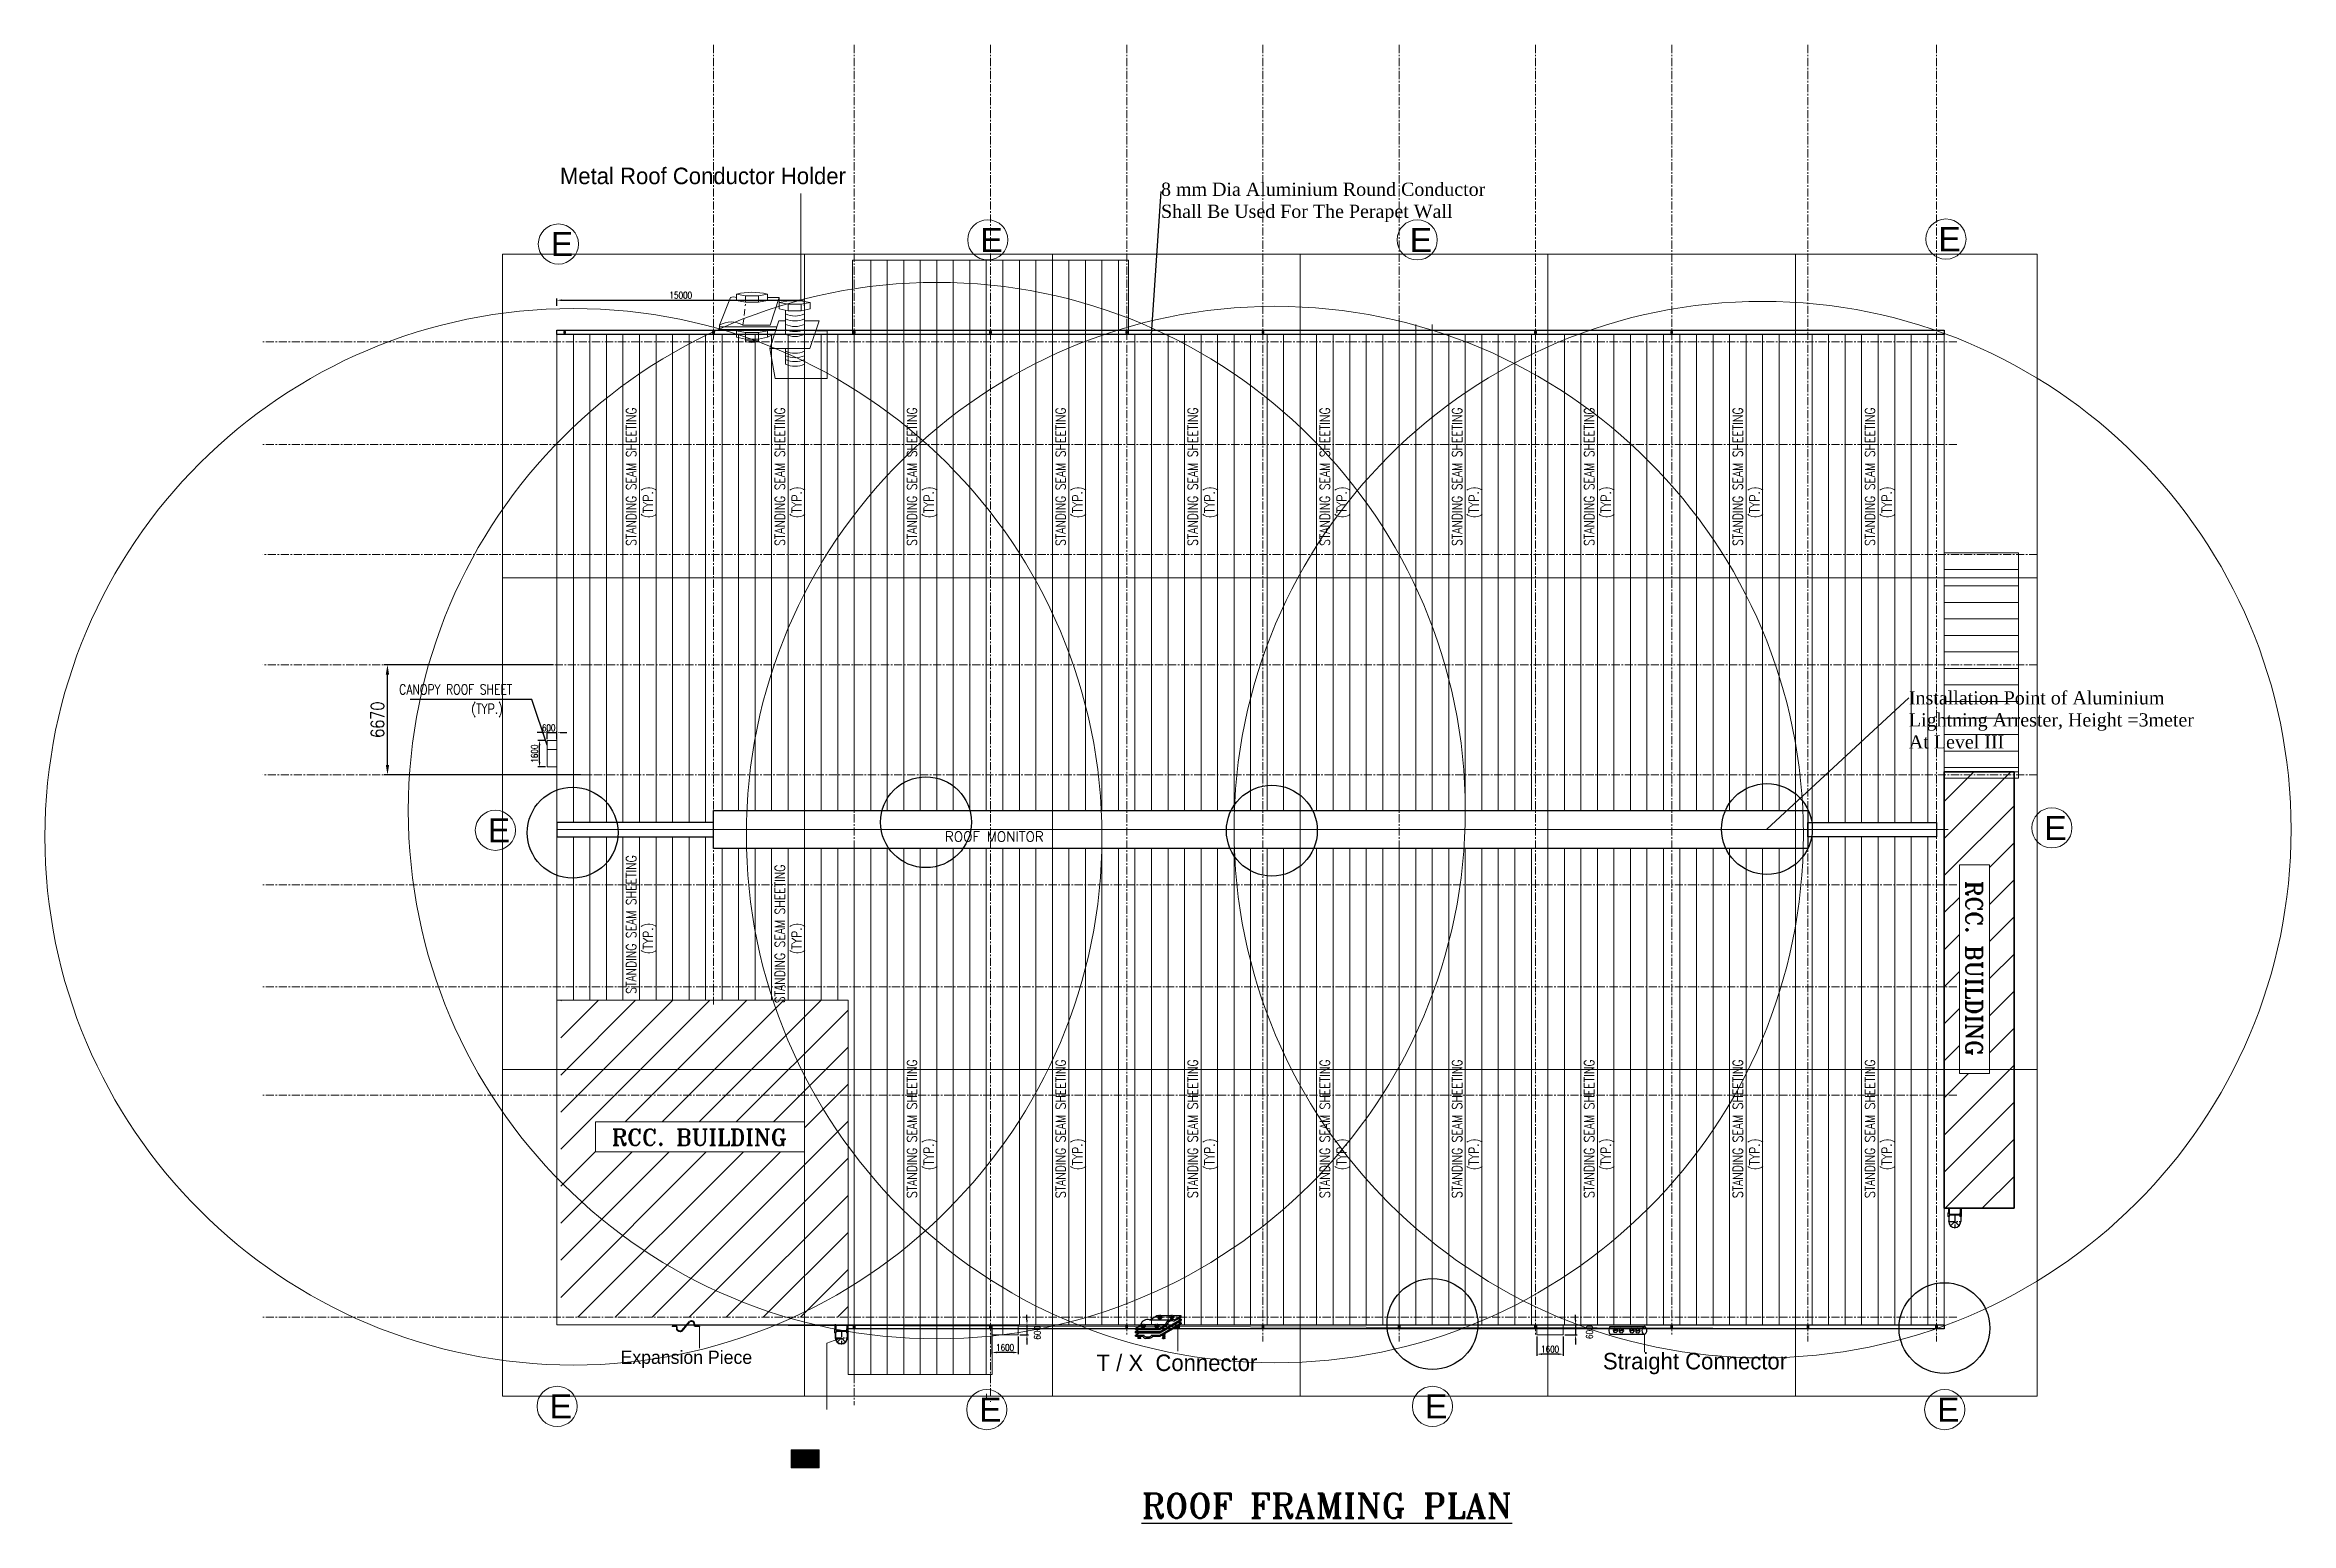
# Model space of a CAD drawing. Header units: millimetres. Extents: x 1007148 to 1143148, y 49250 to 138797.
import ezdxf
from ezdxf import colors
from ezdxf.entities.mleader import LeaderData, LeaderLine
from ezdxf.enums import TextEntityAlignment as Align
from ezdxf.math import Vec2, Vec3

# ---------------------------------------------------------------- set-up
doc = ezdxf.new("R2010")
doc.units = ezdxf.units.MM
doc.header["$LTSCALE"] = 790
doc.header["$MEASUREMENT"] = 0
doc.header["$PDMODE"] = 3
for name, pattern in [('CENTER', [2, 1.25, -0.25, 0.25, -0.25]), ('DASHED', [0.75, 0.5, -0.25]), ('Roof$0$CENTER', [2, 1.25, -0.25, 0.25, -0.25]), ('Roof$0$DASHED', [0.75, 0.5, -0.25]), ('Roof$0$HIDDEN', [0.375, 0.25, -0.125])]:
    doc.linetypes.add(name, pattern=pattern)
for name, color, linetype in [('A- Wall', 8, 'Continuous'), ('A-GRIDS', 8, 'CENTER'), ('BA-Hatch', 7, 'Continuous'), ('ha', 5, 'Continuous'), ('LPS-CAPE', 7, 'Continuous'), ('PIPE', 4, 'Continuous'), ('Roof$0$CEN', 252, 'Roof$0$CENTER'), ('Roof$0$DIM', 1, 'Continuous'), ('Roof$0$FLASHING', 1, 'Continuous'), ('Roof$0$ha', 5, 'Continuous'), ('Roof$0$TEXT', 7, 'Continuous'), ('STEEL', 4, 'Continuous'), ('text', 6, 'Continuous')]:
    doc.layers.add(name, color=color, linetype=linetype)
for name, color, linetype, lineweight in [('Ar-17--WALL-3', 3, 'Continuous', 35), ('BRICK WALL', 41, 'Continuous', 15), ('CENTER', 8, 'CENTER', 9), ('HATCH', 8, 'Continuous', 9), ('HATECH', 140, 'Continuous', 9), ('Parapet', 240, 'Continuous', 0), ('Roof$0$A-ELEV-OTLN', 6, 'Continuous', 13), ('Roof$0$Ar-07--LEADER', 8, 'Continuous', 13), ('Roof$0$base plate', 1, 'Continuous', 15), ('Roof$0$PLINTH BEAM', 74, 'Continuous', 20), ('TEXT-2', 4, 'Continuous', 15)]:
    doc.layers.add(name, color=color, linetype=linetype, lineweight=lineweight)
doc.styles.add('Dim', font='arial.ttf')
doc.styles.add('ROMAND', font='romand.shx', dxfattribs={"height": 2.5})
doc.styles.add('ROMANS', font='romans.shx')
doc.styles.add('ROMANT', font='romant.shx', dxfattribs={"width": 0.75})
doc.styles.add('Roof$0$DIM FOR GRID', font='swissc.ttf')
doc.styles.add('T02', font='SIMPLEX.SHX', dxfattribs={"width": 0.8})
doc.dimstyles.new('DIM-200', dxfattribs={"dimscale": 200, "dimtxt": 2, "dimasz": 1.5, "dimexe": 0.5, "dimexo": 0.5, "dimgap": 0.5, "dimtad": 1, "dimdec": 0, "dimzin": 0, "dimdsep": 46, "dimtxsty": 'T02', "dimcen": 1, "dimclrd": 3, "dimclre": 3, "dimclrt": 2, "dimadec": 0, "dimazin": 0, "dimtfac": 1, "dimtdec": 0, "dimtmove": 2, "dimatfit": 3, "dimfxl": 1, "dimtolj": 1, "dimtzin": 0, "dimlwd": -1, "dimlwe": -1, "dimarcsym": 0})
doc.dimstyles.new('DIM-400', dxfattribs={"dimscale": 400, "dimtxt": 2, "dimasz": 1.5, "dimexe": 0.5, "dimexo": 0.5, "dimgap": 0.5, "dimtad": 1, "dimdec": 0, "dimzin": 0, "dimdsep": 46, "dimtxsty": 'T02', "dimcen": 1, "dimclrd": 3, "dimclre": 3, "dimclrt": 2, "dimadec": 0, "dimazin": 0, "dimtfac": 1, "dimtdec": 0, "dimtmove": 2, "dimatfit": 3, "dimfxl": 1, "dimtolj": 1, "dimtzin": 0, "dimlwd": -1, "dimlwe": -1, "dimarcsym": 0})
doc.dimstyles.new('Roof$0$DIM FOR GRID', dxfattribs={"dimtxt": 350, "dimasz": 250, "dimexe": 150, "dimexo": 25, "dimgap": 50, "dimtad": 1, "dimdec": 0, "dimzin": 0, "dimdsep": 46, "dimtxsty": 'Roof$0$DIM FOR GRID', "dimblk": 'Roof$0$_ArchTick', "dimcen": 500, "dimdle": 150, "dimclrd": 256, "dimclre": 256, "dimclrt": 7, "dimadec": 0, "dimazin": 0, "dimtfac": 1, "dimtdec": 0, "dimtofl": 0, "dimtmove": 0, "dimatfit": 3, "dimfxl": 1, "dimtolj": 1, "dimtzin": 0, "dimlwd": -1, "dimlwe": -1, "dimarcsym": 0})

msp = doc.modelspace()

# ---------------------------------------------------------------- texts
at = {"color": 5, "lineweight": 200, "attachment_point": 1}
for s, insert, char_height in [('{\\C0;Metal Roof Conductor Holder}', (1038328.967180354, 131361), 1000), ('{\\C0;Expansion Piece  }', (1042001, 59695.10095497954, -1.6226248957e-06), 800), ('{\\C0;T / X  Connector}', (1070819.5, 59461.10641200549, -4.127410600000023e-09), 1000), ('{\\C0;Straight Connector}', (1101480.5, 59563.05047748971, -1.6226248957e-06), 1000)]:
    msp.add_mtext_dynamic_manual_height_columns(s, width=30420.56824891083, gutter_width=12.5, heights=[0], dxfattribs=dict(at, insert=insert, char_height=char_height))
at = {"layer": 'Parapet', "color": 3, "linetype": 'Continuous', "lineweight": 20, "ltscale": 10000000, "char_height": 1456.751060113476, "attachment_point": 1, "style": 'Dim'}
for insert in [(1037778.007567101, 127457.3894279131), (1063778.007567101, 127707.3894279131), (1089778.007567101, 127707.3894279131), (1121791.979965991, 127758.0755667759, 9.524076104999996e-07), (1033960.507567101, 91939.88942791309), (1128204.507567101, 92086.88942791309), (1037701.650796439, 57044.5326572512), (1063715.623195326, 56845.2187961139, 9.524076104999996e-07), (1090701.650796439, 57044.53265725027), (1121715.623195329, 56845.2187961139, 9.524076104999996e-07)]:
    msp.add_mtext_dynamic_manual_height_columns('E', width=233.0801696181562, gutter_width=3350.527438260995, heights=[0], dxfattribs=dict(at, insert=insert))
at = {"layer": 'STEEL', "color": 6, "style": 'ROMAND'}
msp.add_text('ROOF MONITOR', height=596.4952278026552, dxfattribs=at).set_placement((1061640.669180578, 90539.75547489832))
at = {"layer": 'text', "linetype": 'Continuous', "style": 'ROMANS', "width": 0.8}
for s, p in [('STANDING SEAM SHEETING', (1042950.175255847, 108442.2523291452, 0.01107068532232721)), ('STANDING SEAM SHEETING', (1051950.175255847, 108442.2523291452, 0.01107068532232721)), ('STANDING SEAM SHEETING', (1059950.175255847, 108442.2523291452, 0.01107068532232721)), ('STANDING SEAM SHEETING', (1068950.175255847, 108442.2523291452, 0.01107068532232721)), ('STANDING SEAM SHEETING', (1076950.175255847, 108442.2523291452, 0.01107068532232721)), ('STANDING SEAM SHEETING', (1084950.175255847, 108442.2523291452, 0.01107068532232721)), ('STANDING SEAM SHEETING', (1092950.175255847, 108442.2523291452, 0.01107068532232721)), ('STANDING SEAM SHEETING', (1100950.175255847, 108442.2523291452, 0.01107068532232721)), ('STANDING SEAM SHEETING', (1109950.175255847, 108442.2523291452, 0.01107068532232721)), ('STANDING SEAM SHEETING', (1117950.175255847, 108442.2523291452, 0.01107068532232721)), ('(TYP.)', (1043964.714953738, 110133.2285460805)), ('(TYP.)', (1052964.714953738, 110133.2285460805)), ('(TYP.)', (1060964.714953738, 110133.2285460805)), ('(TYP.)', (1069964.714953738, 110133.2285460805)), ('(TYP.)', (1077964.714953738, 110133.2285460805)), ('(TYP.)', (1085964.714953738, 110133.2285460805)), ('(TYP.)', (1093964.714953738, 110133.2285460805)), ('(TYP.)', (1101964.714953738, 110133.2285460805)), ('(TYP.)', (1110964.714953738, 110133.2285460805)), ('(TYP.)', (1118964.714953738, 110133.2285460805)), ('STANDING SEAM SHEETING', (1042950.175255847, 81312.13922701712, 0.01107068532232721)), ('STANDING SEAM SHEETING', (1051950.175255847, 80747.47016279708, 0.01107068532232721)), ('(TYP.)', (1043964.714953738, 83708.14114106895)), ('(TYP.)', (1052964.714953738, 83708.14114106895)), ('STANDING SEAM SHEETING', (1059950.175255847, 68941.03765651822, 0.01107068532232721)), ('STANDING SEAM SHEETING', (1068950.175255847, 68941.03765651822, 0.01107068532232721)), ('STANDING SEAM SHEETING', (1076950.175255847, 68941.03765651822, 0.01107068532232721)), ('STANDING SEAM SHEETING', (1084950.175255847, 68941.03765651822, 0.01107068532232721)), ('STANDING SEAM SHEETING', (1092950.175255847, 68941.03765651822, 0.01107068532232721)), ('STANDING SEAM SHEETING', (1100950.175255847, 68941.03765651822, 0.01107068532232721)), ('STANDING SEAM SHEETING', (1109950.175255847, 68941.03765651822, 0.01107068532232721)), ('STANDING SEAM SHEETING', (1117950.175255847, 68941.03765651822, 0.01107068532232721)), ('(TYP.)', (1060964.714953738, 70632.01387345354)), ('(TYP.)', (1069964.714953738, 70632.01387345354)), ('(TYP.)', (1077964.714953738, 70632.01387345354)), ('(TYP.)', (1085964.714953738, 70632.01387345354)), ('(TYP.)', (1093964.714953738, 70632.01387345354)), ('(TYP.)', (1101964.714953738, 70632.01387345354)), ('(TYP.)', (1110964.714953738, 70632.01387345354)), ('(TYP.)', (1118964.714953738, 70632.01387345354))]:
    msp.add_text(s, height=600, rotation=90, dxfattribs=at).set_placement(p)
for s, p in [('CANOPY ROOF SHEET', (1028598.41933256, 99449.30379156402, 0.01107068532232721)), ('(TYP.)', (1032964.032719682, 98277.9144894316))]:
    msp.add_text(s, height=600, dxfattribs=at).set_placement(p)
at = {"layer": 'text', "style": 'ROMANT'}
msp.add_text('%%UROOF FRAMING PLAN', height=1500, dxfattribs=at).set_placement((1073547.507086992, 49550.24137105659))
at = {"layer": 'TEXT-2', "style": 'ROMANT'}
msp.add_text('RCC. BUILDING', height=1000, rotation=270, dxfattribs=at).set_placement((1123955.580765203, 82847.19815025601), align=Align.MIDDLE_CENTER)
msp.add_text('RCC. BUILDING', height=1000, dxfattribs=at).set_placement((1046773.290445299, 72620.97786326898), align=Align.MIDDLE_CENTER)

# ---------------------------------------------------------------- blocks, each defined once
blk = doc.blocks.new('*D161')
at = {"color": 3, "transparency": 16777216}
for p, q in [((1037948.027601114, 101250.8138611485), (1027688.393713116, 101250.8138611485)), ((1027888.393713116, 95180.81386114852), (1027888.393713116, 100650.8138611485)), ((1039606.009862368, 94580.81386114852), (1027688.393713116, 94580.81386114852))]:
    blk.add_line(p, q, dxfattribs=at)
for points in [[(1027788.393713116, 100650.8138611485), (1027988.393713116, 100650.8138611485), (1027888.393713116, 101250.8138611485)], [(1027788.393713116, 95180.81386114852), (1027988.393713116, 95180.81386114852), (1027888.393713116, 94580.81386114852)]]:
    blk.add_solid(points, dxfattribs=at)
at = {"layer": 'DEFPOINTS', "color": 0, "transparency": 16777216}
for p in [(1027888.393713116, 101250.8138611485), (1038148.027601114, 101250.8138611485), (1039806.009862368, 94580.81386114852)]:
    blk.add_point(p, dxfattribs=at)
at = {"color": 2, "transparency": 16777216, "insert": (1027288.393713116, 97915.81386114823), "char_height": 800, "attachment_point": 5, "rotation": 90, "style": 'T02'}
blk.add_mtext('\\A1;6670', dxfattribs=at)
blk = doc.blocks.new('*D154')
at = {"color": 3, "transparency": 16777216}
for p, q in [((1037248.027601113, 97133.18226086145), (1036948.027601113, 97133.18226086145)), ((1037548.027601113, 96737.07033218662), (1037548.027601113, 97233.18226086145)), ((1037548.027601113, 97133.18226086145), (1038148.027601113, 97133.18226086145)), ((1038148.027601113, 96737.07033218659), (1038148.027601113, 97233.18226086145)), ((1038448.027601113, 97133.18226086145), (1038748.027601113, 97133.18226086145))]:
    blk.add_line(p, q, dxfattribs=at)
for points in [[(1037248.027601113, 97183.18226086145), (1037248.027601113, 97083.18226086145), (1037548.027601113, 97133.18226086145)], [(1038448.027601113, 97183.18226086145), (1038448.027601113, 97083.18226086145), (1038148.027601113, 97133.18226086145)]]:
    blk.add_solid(points, dxfattribs=at)
at = {"layer": 'DEFPOINTS', "color": 0, "transparency": 16777216}
for p in [(1037548.027601113, 96637.07033218662), (1038148.027601113, 97133.18226086145), (1038148.027601113, 96637.07033218659)]:
    blk.add_point(p, dxfattribs=at)
at = {"color": 2, "transparency": 16777216, "insert": (1037648.539614064, 97428.24544223823), "char_height": 400, "attachment_point": 5, "style": 'T02'}
blk.add_mtext('\\A1;600', dxfattribs=at)
blk = doc.blocks.new('*D155')
at = {"color": 3, "transparency": 16777216}
for p, q in [((1037448.027601114, 96660.75912587148), (1036996.839236231, 96660.75912587148)), ((1037096.839236231, 95360.80905626145), (1037096.839236231, 96360.75912587148)), ((1037448.027601114, 95060.80905626145), (1036996.839236231, 95060.80905626145))]:
    blk.add_line(p, q, dxfattribs=at)
for points in [[(1037046.839236231, 96360.75912587148), (1037146.839236231, 96360.75912587148), (1037096.839236231, 96660.75912587148)], [(1037046.839236231, 95360.80905626145), (1037146.839236231, 95360.80905626145), (1037096.839236231, 95060.80905626145)]]:
    blk.add_solid(points, dxfattribs=at)
at = {"layer": 'DEFPOINTS', "color": 0, "transparency": 16777216}
for p in [(1037096.839236231, 96660.75912587148), (1037548.027601114, 96660.75912587148), (1037548.027601114, 95060.80905626145)]:
    blk.add_point(p, dxfattribs=at)
at = {"color": 2, "transparency": 16777216, "insert": (1036796.839236231, 95860.78409106616), "char_height": 400, "attachment_point": 5, "rotation": 90, "style": 'T02'}
blk.add_mtext('\\A1;1600', dxfattribs=at)
blk = doc.blocks.new('*D156')
at = {"color": 3, "transparency": 16777216}
for p, q in [((1066233.195323941, 61260.81386114105), (1066708.274941327, 61260.81386114105)), ((1066608.274941327, 61560.81386114105), (1066608.274941327, 61860.81386114105)), ((1066608.274941327, 61260.81386114105), (1066608.274941327, 60660.81386114105)), ((1066183.195323941, 60660.81386114105), (1066708.274941327, 60660.81386114105)), ((1066608.274941327, 60360.81386114105), (1066608.274941327, 60060.81386114105))]:
    blk.add_line(p, q, dxfattribs=at)
for points in [[(1066558.274941327, 61560.81386114105), (1066658.274941327, 61560.81386114105), (1066608.274941327, 61260.81386114105)], [(1066558.274941327, 60360.81386114105), (1066658.274941327, 60360.81386114105), (1066608.274941327, 60660.81386114105)]]:
    blk.add_solid(points, dxfattribs=at)
at = {"layer": 'DEFPOINTS', "color": 0, "transparency": 16777216}
for p in [(1066133.195323941, 61260.81386114105), (1066083.195323941, 60660.81386114105), (1066608.274941327, 60660.81386114105)]:
    blk.add_point(p, dxfattribs=at)
at = {"color": 2, "transparency": 16777216, "insert": (1067236.886014922, 60778.52672600836), "char_height": 400, "attachment_point": 5, "rotation": 90, "style": 'T02'}
blk.add_mtext('\\A1;600', dxfattribs=at)
blk = doc.blocks.new('*D157')
at = {"color": 3, "transparency": 16777216}
for p, q in [((1064483.173657768, 60560.81386114102), (1064483.173657768, 59485.34448836974)), ((1066083.19532394, 60560.81386114102), (1066083.19532394, 59485.34448836974)), ((1065783.19532394, 59585.34448836974), (1064783.173657768, 59585.34448836974))]:
    blk.add_line(p, q, dxfattribs=at)
for points in [[(1064783.173657768, 59635.34448836974), (1064783.173657768, 59535.34448836974), (1064483.173657768, 59585.34448836974)], [(1065783.19532394, 59635.34448836974), (1065783.19532394, 59535.34448836974), (1066083.19532394, 59585.34448836974)]]:
    blk.add_solid(points, dxfattribs=at)
at = {"layer": 'DEFPOINTS', "color": 0, "transparency": 16777216}
for p in [(1064483.173657768, 60660.81386114102), (1066083.19532394, 60660.81386114102), (1064483.173657768, 59585.34448836974)]:
    blk.add_point(p, dxfattribs=at)
at = {"color": 2, "transparency": 16777216, "insert": (1065283.184490854, 59885.34448836974), "char_height": 400, "attachment_point": 5, "style": 'T02'}
blk.add_mtext('\\A1;1600', dxfattribs=at)
blk = doc.blocks.new('*D158')
at = {"color": 3, "transparency": 16777216}
for p, q in [((1097483.173657769, 60560.81386114105), (1097483.173657769, 59384.49724338224)), ((1099083.195323941, 60560.81386114104), (1099083.195323941, 59384.49724338224)), ((1098783.195323941, 59484.49724338224), (1097783.173657769, 59484.49724338224))]:
    blk.add_line(p, q, dxfattribs=at)
for points in [[(1097783.173657769, 59534.49724338224), (1097783.173657769, 59434.49724338224), (1097483.173657769, 59484.49724338224)], [(1098783.195323941, 59534.49724338224), (1098783.195323941, 59434.49724338224), (1099083.195323941, 59484.49724338224)]]:
    blk.add_solid(points, dxfattribs=at)
at = {"layer": 'DEFPOINTS', "color": 0, "transparency": 16777216}
for p in [(1097483.173657769, 60660.81386114105), (1099083.195323941, 60660.81386114104), (1097483.173657769, 59484.49724338224)]:
    blk.add_point(p, dxfattribs=at)
at = {"color": 2, "transparency": 16777216, "insert": (1098283.184490855, 59784.49724338224), "char_height": 400, "attachment_point": 5, "style": 'T02'}
blk.add_mtext('\\A1;1600', dxfattribs=at)
blk = doc.blocks.new('*D159')
at = {"color": 3, "transparency": 16777216}
for p, q in [((1099233.195323942, 61260.81386114107), (1099926.283711173, 61260.81386114107)), ((1099826.283711173, 61560.81386114107), (1099826.283711173, 61860.81386114107)), ((1099826.283711173, 61260.81386114107), (1099826.283711173, 60660.81386114107)), ((1099183.195323942, 60660.81386114107), (1099926.283711173, 60660.81386114107)), ((1099826.283711173, 60360.81386114107), (1099826.283711173, 60060.81386114107))]:
    blk.add_line(p, q, dxfattribs=at)
for points in [[(1099776.283711173, 61560.81386114107), (1099876.283711173, 61560.81386114107), (1099826.283711173, 61260.81386114107)], [(1099776.283711173, 60360.81386114107), (1099876.283711173, 60360.81386114107), (1099826.283711173, 60660.81386114107)]]:
    blk.add_solid(points, dxfattribs=at)
at = {"layer": 'DEFPOINTS', "color": 0, "transparency": 16777216}
for p in [(1099133.195323942, 61260.81386114107), (1099083.195323942, 60660.81386114107), (1099826.283711173, 60660.81386114107)]:
    blk.add_point(p, dxfattribs=at)
at = {"color": 2, "transparency": 16777216, "insert": (1100676.283711171, 60815.82086608626), "char_height": 400, "attachment_point": 5, "rotation": 90, "style": 'T02'}
blk.add_mtext('\\A1;600', dxfattribs=at)
blk = doc.blocks.new('Roof$0$D')
at = {"layer": 'Roof$0$TEXT'}
for p, q in [((5821445.217064615, -7980919.315417341), (5821445.217064615, -7981069.315417341)), ((5821845.217064615, -7980919.315417341), (5821445.217064614, -7980919.315417342)), ((5821445.217064615, -7981069.315417341), (5821449.978971891, -7981069.315417341)), ((5821454.470893697, -7981065.084932649), (5821462.025406452, -7980939.176386724)), ((5821471.009131299, -7980930.715417341), (5821819.425041104, -7980930.715417343)), ((5821828.408722777, -7980939.176386724), (5821835.963235534, -7981065.084932649)), ((5821840.455157339, -7981069.315417341), (5821845.217064615, -7981069.315417341)), ((5821845.217064615, -7981069.315417341), (5821845.217064615, -7980919.315417341))]:
    blk.add_line(p, q, dxfattribs=at)
for centre, radius, start, end in [((5821449.978971891, -7981064.81541734), 4.500000000931323, 270, 356.5663696349454), ((5821471.009250062, -7980939.715417341), 9.000000000530791, 90.00000000592915, 176.5663696342352), ((5821819.424879169, -7980939.71541734), 8.999999999068677, 3.433630360556645, 90), ((5821840.455157339, -7981064.815417341), 4.500000000209617, 183.4336303539281, 270)]:
    blk.add_arc(centre, radius, start, end, dxfattribs=at)
blk = doc.blocks.new('Roof$0$RDTTT')
at = {"layer": 'Roof$0$FLASHING'}
for points in [[(3123613.633231897, -5545188.005572408), (3123620.805398782, -5545188.005572408), (3123620.805398782, -5545193.565491918)], [(3123632.977565667, -5545188.005572408), (3123625.805398782, -5545188.005572408), (3123625.805398782, -5545193.565491918)], [(3123663.305398782, -5545063.983416315), (3123663.305398782, -5545071.1555832), (3123668.865318293, -5545071.1555832)], [(3123663.305398781, -5545112.027750085), (3123663.305398781, -5545104.8555832), (3123668.865318292, -5545104.8555832)], [(3124308.305398782, -5545063.983416315), (3124308.305398782, -5545071.1555832), (3124302.745479271, -5545071.1555832)], [(3124308.305398783, -5545112.027750085), (3124308.305398783, -5545104.8555832), (3124302.745479271, -5545104.8555832)], [(3124338.633231897, -5545188.005572408), (3124345.805398782, -5545188.005572408), (3124345.805398782, -5545193.565491918)], [(3124357.977565667, -5545188.005572408), (3124350.805398782, -5545188.005572408), (3124350.805398782, -5545193.565491918)]]:
    blk.add_hatch(color=256, dxfattribs=at).paths.add_polyline_path(points)
at = {"layer": 'Roof$0$base plate'}
for points in [[(3123573.305398785, -5545203.005583201), (3123573.305398785, -5544973.005583201), (3123678.305398785, -5544973.005583201), (3123678.305398785, -5545203.005583201)], [(3124398.305398779, -5545203.005583201), (3124398.305398779, -5544973.005583201), (3124293.305398779, -5544973.005583201), (3124293.305398779, -5545203.005583201)]]:
    blk.add_lwpolyline(points, close=True, dxfattribs=at)
at = {"layer": 'Roof$0$CEN', "ltscale": 0.4}
for p, q in [((3123620.805398782, -5545513.005572408), (3124350.805398782, -5545513.00557241)), ((3123985.805398782, -5545513.005572408), (3123724.175889743, -5545774.635081446)), ((3123985.805398782, -5545063.005572408), (3123985.805398782, -5545833.005572408)), ((3123985.805398782, -5545513.005572408), (3124247.43490782, -5545774.635081446))]:
    blk.add_line(p, q, dxfattribs=at)
at = {"layer": 'Roof$0$DIM', "linetype": 'Roof$0$CENTER', "ltscale": 0.1}
for p, q in [((3123625.805398784, -5544732.005572407), (3123625.805398784, -5544982.005572407)), ((3124331.443347883, -5545088.0055832), (3123656.443347883, -5545088.0055832)), ((3124345.80539878, -5544732.005572407), (3124345.80539878, -5544982.005572407))]:
    blk.add_line(p, q, dxfattribs=at)
at = {"layer": 'Roof$0$FLASHING'}
for p, q in [((3123613.633231897, -5545188.005572408), (3123620.805398782, -5545193.565491918)), ((3123632.977565667, -5545188.005572408), (3123625.805398782, -5545193.565491918)), ((3123663.305398782, -5545063.983416315), (3123668.865318293, -5545071.1555832)), ((3123663.305398781, -5545112.027750085), (3123668.865318292, -5545104.8555832)), ((3124308.305398782, -5545063.983416315), (3124302.745479271, -5545071.1555832)), ((3124308.305398783, -5545112.027750085), (3124302.745479271, -5545104.8555832)), ((3124338.633231897, -5545188.005572408), (3124345.805398782, -5545193.565491918)), ((3124357.977565667, -5545188.005572408), (3124350.805398782, -5545193.565491918))]:
    blk.add_line(p, q, dxfattribs=at)
at = {"layer": 'Roof$0$ha'}
for p, q in [((3123660.805398789, -5544726.005572407), (3123590.805398789, -5544726.005572407)), ((3123590.805398789, -5544732.005572407), (3123590.805398789, -5544726.005572407)), ((3123660.805398789, -5544732.005572407), (3123590.805398789, -5544732.005572407)), ((3123660.805398782, -5544982.005572407), (3123590.805398782, -5544982.005572407)), ((3123590.805398782, -5544988.005572407), (3123590.805398782, -5544982.005572407)), ((3123660.805398782, -5544988.005572407), (3123590.805398782, -5544988.005572407)), ((3123660.805398789, -5544732.005572407), (3123660.805398789, -5544726.005572407)), ((3123660.805398782, -5544988.005572407), (3123660.805398782, -5544982.005572407)), ((3123663.305398782, -5545071.1555832), (3124308.305398782, -5545071.1555832)), ((3123663.305398782, -5545104.8555832), (3124308.305398782, -5545104.8555832)), ((3124310.805398782, -5544726.005572407), (3124380.805398782, -5544726.005572407)), ((3124310.805398782, -5544732.005572407), (3124310.805398782, -5544726.005572407)), ((3124310.805398782, -5544732.005572407), (3124380.805398782, -5544732.005572407)), ((3124310.805398782, -5544982.005572407), (3124380.805398782, -5544982.005572407)), ((3124310.805398782, -5544988.005572407), (3124310.805398782, -5544982.005572407)), ((3124310.805398782, -5544988.005572407), (3124380.805398782, -5544988.005572407)), ((3124380.805398782, -5544732.005572407), (3124380.805398782, -5544726.005572407)), ((3124380.805398782, -5544988.005572407), (3124380.805398782, -5544982.005572407))]:
    blk.add_line(p, q, dxfattribs=at)
at = {"layer": 'Roof$0$PLINTH BEAM'}
blk.add_line((3124370.805398781, -5544982.005572407), (3124370.805398781, -5544732.005572407), dxfattribs=at)
at = {"layer": 'Roof$0$TEXT'}
for p, q in [((3123600.805398784, -5544732.005572407), (3123600.805398783, -5544982.005572407)), ((3123615.805398782, -5545473.005572408), (3123615.805398782, -5545513.00557241)), ((3123615.805398782, -5545473.005572408), (3123620.805398782, -5545473.005572408)), ((3123615.805398782, -5545513.00557241), (3123620.805398782, -5545513.00557241)), ((3123620.805398782, -5545188.005572408), (3123620.805398782, -5545513.005572408)), ((3123625.805398782, -5545188.005572408), (3123625.805398782, -5545513.005572408)), ((3123650.805398782, -5544732.005572407), (3123650.805398782, -5544982.005572407)), ((3123965.80539878, -5545878.005572408), (3124005.805398784, -5545878.005572408)), ((3123965.80539878, -5545878.005572408), (3123965.80539878, -5545883.005572408)), ((3123965.80539878, -5545883.005572408), (3124005.805398784, -5545883.005572408)), ((3124005.805398784, -5545878.005572408), (3124005.805398784, -5545883.005572408)), ((3124320.805398782, -5544732.005572407), (3124320.805398782, -5544982.005572407)), ((3124345.805398782, -5545188.005572408), (3124345.805398782, -5545513.005572408)), ((3124350.805398782, -5545188.005572408), (3124350.805398782, -5545513.005572408)), ((3124355.805398782, -5545473.005572408), (3124350.805398782, -5545473.005572408)), ((3124355.805398782, -5545513.00557241), (3124350.805398782, -5545513.00557241)), ((3124355.805398782, -5545473.005572408), (3124355.805398782, -5545513.00557241)), ((3124370.805398781, -5544732.005572407), (3124370.805398781, -5544982.005572407))]:
    blk.add_line(p, q, dxfattribs=at)
at = {"layer": 'Roof$0$TEXT', "linetype": 'Roof$0$HIDDEN', "ltscale": 0.2}
for p, q in [((3123606.805395307, -5544732.005572407), (3123606.805395307, -5544982.005572407)), ((3123663.305398782, -5545074.3555832), (3124308.305398782, -5545074.3555832)), ((3123663.305398782, -5545101.6555832), (3124308.305398782, -5545101.6555832)), ((3124364.805402256, -5544732.005572407), (3124364.805402257, -5544982.005572407))]:
    blk.add_line(p, q, dxfattribs=at)
at = {"layer": 'Roof$0$TEXT', "color": 3}
for points in [[(3123710.033754119, -5545760.492945823), (3123738.318025366, -5545788.77721707), (3123741.853559272, -5545785.241683165), (3123713.569288025, -5545756.957411917)], [(3124261.577043444, -5545760.492945823), (3124233.292772197, -5545788.77721707), (3124229.757238291, -5545785.241683165), (3124258.041509538, -5545756.957411917)]]:
    blk.add_lwpolyline(points, close=True, dxfattribs=at)
at = {"layer": 'Roof$0$TEXT'}
for radius in [365, 360]:
    blk.add_arc((3123985.805398782, -5545513.005572408), radius, 180, 0, dxfattribs=at)
at = {"layer": 'Roof$0$PLINTH BEAM', "zscale": 0.5}
for p, xscale, yscale, rotation in [((7114122.963107454, -2634265.397040101), 0.5, 0.5, 270), ((-866151.3523098887, -2634265.397040099), -0.5000000000000002, 0.5000000000000002, 90)]:
    blk.add_blockref('Roof$0$D', p, dxfattribs=dict(at, xscale=xscale, yscale=yscale, rotation=rotation))
blk = doc.blocks.new('Roof$0$_ArchTick')
at = {"color": 0, "linetype": 'ByBlock', "const_width": 0.15}
blk.add_lwpolyline([(-0.5, -0.5), (0.5, 0.5)], dxfattribs=at)
blk = doc.blocks.new('*D164')
at = {"color": 3, "transparency": 16777216}
for p, q in [((1038148.027601113, 122979.8138611373), (1038148.027601113, 123428)), ((1038448.027601113, 123328), (1052848.027601113, 123328)), ((1053148.027601113, 122979.8138611373), (1053148.027601113, 123428))]:
    blk.add_line(p, q, dxfattribs=at)
at = {"color": 3, "lineweight": 20, "transparency": 16777216}
for points in [[(1038448.027601113, 123378), (1038448.027601113, 123278), (1038148.027601113, 123328)], [(1052848.027601113, 123378), (1052848.027601113, 123278), (1053148.027601113, 123328)]]:
    blk.add_solid(points, dxfattribs=at)
at = {"layer": 'DEFPOINTS', "color": 0, "lineweight": 20, "transparency": 16777216}
for p in [(1038148.027601113, 122879.8138611373), (1053148.027601113, 123328), (1053148.027601113, 122879.8138611373)]:
    blk.add_point(p, dxfattribs=at)
at = {"color": 2, "lineweight": 20, "transparency": 16777216, "insert": (1045648.027601113, 123628), "char_height": 400, "attachment_point": 5, "style": 'T02'}
blk.add_mtext('\\A1;15000', dxfattribs=at)
blk = doc.blocks.new('A$C4573772E')
h = blk.add_hatch()
h.set_pattern_fill('ANSI31', color=6, scale=30)
h.set_pattern_definition([(44.99999999999999, (-8727540.428142522, 498316.0734870416), (-2.651650429449553, 2.651650429449552), [])])
edge = h.paths.add_edge_path()
edge.add_ellipse((124.2347155456664, 7.168780437859823), major_axis=(-44.99999999999998, 0), ratio=0.1534938849848307, start_angle=0, end_angle=360)
h = blk.add_hatch()
h.set_pattern_fill('ANSI31', color=6, scale=30)
h.set_pattern_definition([(44.99999999999999, (-8726794.950935028, 498316.0734870416), (-2.651650429449553, 2.651650429449552), [])])
edge = h.paths.add_edge_path()
edge.add_ellipse((869.7119230412645, 7.168780437859823), major_axis=(-44.99999999999998, 0), ratio=0.1534938849848307, start_angle=0, end_angle=360)
h = blk.add_hatch()
h.set_pattern_fill('ANSI31', color=6, scale=30)
h.set_pattern_definition([(44.99999999999999, (-8726366.9946107, 498633.4335394696), (-2.651650429449553, 2.651650429449552), [])])
edge = h.paths.add_edge_path()
edge.add_ellipse((1297.668247369002, 324.5288328658353), major_axis=(-44.99999999999998, 0), ratio=0.1534938849848307, start_angle=0, end_angle=360)
at = {"color": 6}
for points in [[(440.2393244487466, 572.7276658355113), (648.8530858025188, 693.170877110344)], [(710.7884302798193, 693.170877110344), (648.8530858025188, 693.170877110344)], [(732.3493199058576, 699.4474377316801), (716.5093199041439, 699.4474377316801), (686.2693199050846, 666.2702213106531), (716.5093199041439, 633.0930048896262), (732.3493199058576, 633.0930048896262)], [(732.3493199058576, 699.4474377316801), (732.3493199058576, 633.0930048896262)], [(732.3493199058576, 699.4474377316801), (746.7493199052988, 685.0474377318023), (761.1487199313706, 684.9159883283864), (761.1493199063698, 699.4474377316801)], [(761.1493199063698, 693.170877110344), (738.6258805271937, 693.170877110344)], [(761.1493199063698, 633.0930048896262), (776.9893199059879, 633.0930048896262), (807.2293199052801, 666.2702213106531), (776.9893199059879, 699.4474377316801), (761.1493199063698, 699.4474377316801)], [(761.1493199063698, 699.4474377316801), (761.1493199063698, 633.0930048896262)], [(1072.921781072044, 693.170877110344), (782.7102095305454, 693.170877110344)], [(1103.178821151145, 708.9882467800198), (1087.338821149664, 708.9882467800198), (1057.098821150605, 675.8110303589929), (1087.338821149664, 642.6338139379659), (1103.178821151145, 642.6338139379659)], [(1103.178821151145, 708.9882467800198), (1103.178821151145, 642.6338139379659)], [(1103.178821151145, 708.9882467800198), (1117.578821150586, 694.5882467801421), (1131.978221176891, 694.4567973767262), (1131.97882115189, 708.9882467800198)], [(1131.97882115189, 642.6338139379659), (1147.818821151508, 642.6338139379659), (1178.0588211508, 675.8110303589929), (1147.818821151508, 708.9882467800198), (1131.97882115189, 708.9882467800198)], [(1131.97882115189, 708.9882467800198), (1131.97882115189, 642.6338139379659)], [(1399.487803500146, 693.170877110344), (1162.235861229128, 693.170877110344)], [(1190.452449248871, 572.9655562078842), (1399.487803500146, 693.170877110344)], [(1399.487803500146, 656.0377368464397), (1399.487803500146, 693.170877110344)], [(0.000217956374399364, 318.5554991958925), (152.4968355409801, 406.5994624103332)], [(0.000217956374399364, 318.5554991958925), (275.2226876422064, 318.5554991958925), (750.0002179563744, 318.5554991958925)], [(0.000217956374399364, 281.0554991958925), (0.000217956374399364, 318.5554991958925)], [(0.000217956374399364, 281.0554991958925), (495.0002179563744, 281.0554991954559), (750.0002179563744, 281.0554991958925)], [(0.000217956374399364, 213.5554991958925), (116.9136474678526, 281.0554991958925)], [(0.000217956374399364, 176.0554991958925), (0.000217956374399364, 213.5554991958925)], [(0.000217956374399364, 213.5554991958925), (281.3343970013084, 213.5554991958925)], [(0.000217956374399364, 176.0554991958925), (255.0002179563744, 176.0554991958925)], [(0.000217956374399364, 108.5554991958925), (116.9136474678526, 176.0554991958925)], [(0.000217956374399364, 71.05549919589248), (0.000217956374399364, 108.5554991958925)], [(0.000217956374399364, 108.5554991958925), (255.0002179563744, 108.5554991958925)], [(0.000217956374399364, 71.05549919589248), (223.1848804302281, 71.05549919589248)], [(79.23129107884597, 53.71739296660235), (94.23129107884597, 65.19535003371129), (131.6810890582856, 71.05549919589248)], [(79.23129107884597, 53.71739296660235), (169.231291078846, 65.45340252846654)], [(79.23129107884597, 53.71739296660235), (94.23129107884597, 44.28907638163946)], [(79.23129107884597, 32.81111931453052), (94.23129107884597, 44.28907638163946), (154.231291078846, 53.67788403086888)], [(79.23129107884597, 32.81111931453052), (169.231291078846, 44.54712887639471)], [(79.23129107884597, 32.81111931453052), (94.23129107884597, 23.38280272913107)], [(79.23129107884597, 11.90484566245868), (94.23129107884597, 23.38280272913107), (154.231291078846, 32.77161037879705)], [(79.23129107884597, 11.90484566245868), (169.231291078846, 23.64085522388632)], [(79.23129107884597, 11.90484566245868), (82.87717209919356, 9.613210963099846)], [(84.90807450714055, 71.05549919589248), (94.23129107884597, 65.19535003371129)], [(94.23129107884597, 65.19535003371129), (131.6810890582856, 71.05549919589248)], [(94.23129107884597, 44.28907638163946), (154.231291078846, 53.67788403086888)], [(94.23129107884597, 23.38280272913107), (154.231291078846, 32.77161037879705)], [(160.0281694761943, 71.05549919589248), (169.231291078846, 65.45340252846654), (154.231291078846, 53.67788403086888)], [(154.231291078846, 53.67788403086888), (169.231291078846, 44.54712887639471), (154.231291078846, 32.77161037879705)], [(154.231291078846, 32.77161037879705), (169.231291078846, 23.64085522388632), (154.7205663813511, 12.24943475167674)], [(192.6375426589511, 416.294269543243), (163.372136304155, 416.294269543243)], [(221.8539233929478, 430.9699004460272), (206.013923391467, 430.9699004460272), (175.7739233921748, 397.7926840250002), (206.013923391467, 364.6154676044098), (221.8539233929478, 364.6154676044098)], [(175.7739233921748, 397.7926840250002), (175.7739233921748, 368.9926840252447)], [(175.7739233921748, 368.9926840252447), (206.013923391467, 335.8154676042177), (266.493923393311, 335.8154676042177), (296.7339233923703, 368.9926840252447)], [(206.013923391467, 364.6154676044098), (206.013923391467, 335.8154676042177)], [(221.8539233929478, 430.9699004460272), (221.8539233929478, 364.6154676044098)], [(221.8539233929478, 430.9699004460272), (236.253923392389, 416.5699004461494), (250.6533234186936, 416.4384510427335), (250.65392339346, 430.9699004460272)], [(221.8539233929478, 364.6154676044098), (236.253923392389, 350.215467604532), (250.6533234186936, 350.0840182011161), (250.65392339346, 364.6154676044098)], [(250.65392339346, 364.6154676044098), (266.493923393311, 364.6154676044098), (296.7339233923703, 397.7926840250002), (266.493923393311, 430.9699004460272), (250.65392339346, 430.9699004460272)], [(250.65392339346, 430.9699004460272), (250.65392339346, 364.6154676044098)], [(255.0002179545118, 176.0554991950194), (750.0002179563744, 176.0554991958925)], [(266.493923393311, 364.6154676044098), (266.493923393311, 335.8154676042177)], [(609.8907453226857, 416.2942695436795), (279.8703041258268, 416.294269543243)], [(281.3343970013084, 213.5554991958925), (750.0002179563744, 213.5554991958925)], [(296.7339233923703, 397.7926840250002), (296.7339233923703, 368.9926840252447)], [(435.5078536595684, 571.0421503975085), (1056.899175115163, 571.0421503975085)], [(495.0002179563744, 108.5554991958925), (750.0002179563744, 108.5554991958925)], [(526.8155554744881, 71.05549919545592), (750.0002179563744, 71.05549919589248)], [(639.8631617428036, 431.7993700089137), (624.0231617413228, 431.7993700089137), (593.7831617420306, 398.6221535878867), (624.0231617413228, 365.4449371672963), (639.8631617428036, 365.4449371672963)], [(593.7831617420306, 398.6221535878867), (593.7831617420306, 369.8221535881312)], [(593.7831617420306, 369.8221535881312), (624.0231617413228, 336.6449371671042), (684.5031617431669, 336.6449371671042), (714.743161742459, 369.8221535881312)], [(624.0231617413228, 365.4449371672963), (624.0231617413228, 336.6449371671042)], [(639.8631617428036, 431.7993700089137), (639.8631617428036, 365.4449371672963)], [(639.8631617428036, 431.7993700089137), (654.2631617422448, 417.3993700090359), (668.6625617685495, 417.26792060562), (668.6631617433159, 431.7993700089137)], [(639.8631617428036, 365.4449371672963), (654.2631617422448, 351.0449371674185), (668.6625617685495, 350.9134877640026), (668.6631617433159, 365.4449371672963)], [(668.6631617433159, 365.4449371672963), (684.5031617431669, 365.4449371672963), (714.743161742459, 398.6221535878867), (684.5031617431669, 431.7993700089137), (668.6631617433159, 431.7993700089137)], [(668.6631617433159, 431.7993700089137), (668.6631617433159, 365.4449371672963)], [(684.5031617431669, 365.4449371672963), (684.5031617431669, 336.6449371671042)], [(686.2693199050846, 666.2702213106531), (686.2693199050846, 637.470221310461)], [(686.2693199050846, 637.470221310461), (716.5093199041439, 604.2930048898706), (776.9893199059879, 604.2930048898706), (807.2293199052801, 637.470221310461)], [(913.405694302055, 416.2942695436795), (698.6355781609891, 416.2942695436795)], [(714.743161742459, 398.6221535878867), (714.743161742459, 369.8221535881312)], [(716.5093199041439, 633.0930048896262), (716.5093199041439, 604.2930048898706)], [(732.3493199058576, 633.0930048896262), (746.7493199052988, 618.6930048897484), (761.1487199313706, 618.5615554867691), (761.1493199063698, 633.0930048896262)], [(750.0002179563744, 176.0554991958925), (1400.281482075108, 551.4955620825494)], [(750.0002179563744, 108.5554991958925), (1400.281482075108, 483.9955620830006)], [(750.0002179563744, 71.05549919589248), (1400.281482075108, 446.4955620831752)], [(750.0002179563744, 318.5554991958925), (902.4393070653314, 406.681091038583)], [(750.0002179563744, 281.055499196329), (958.2719577908283, 401.4160869647021)], [(750.0002179563744, 281.0554991958925), (750.0002179563744, 318.5554991958925)], [(750.0002179563744, 213.5554991958925), (788.971361125703, 236.0554991954559)], [(750.0002179563744, 176.0554991958925), (750.0002179563744, 213.5554991958925)], [(750.0002179563744, 71.05549919589248), (750.0002179563744, 108.5554991958925)], [(776.9893199059879, 633.0930048896262), (776.9893199059879, 604.2930048898706)], [(788.971361125703, 236.0554991954559), (1400.281482075108, 588.9955620827386)], [(807.2293199052801, 666.2702213106531), (807.2293199052801, 637.470221310461)], [(824.7084985744441, 95.52994027118257), (839.7084985744441, 107.0078973382915), (899.7084985744441, 116.3967049875209)], [(824.7084985744441, 95.52994027118257), (914.7084985744441, 107.2659498330468)], [(824.7084985744441, 95.52994027118257), (839.7084985744441, 86.10162368621968)], [(824.7084985744441, 74.62366661911074), (839.7084985744441, 86.10162368621968), (899.7084985744441, 95.4904313354491)], [(824.7084985744441, 74.62366661911074), (914.7084985744441, 86.35967618053837)], [(824.7084985744441, 74.62366661911074), (839.7084985744441, 65.19535003371129)], [(824.7084985744441, 53.71739296660235), (839.7084985744441, 65.19535003371129), (899.7084985744441, 74.58415768294071)], [(824.7084985744441, 53.71739296660235), (914.7084985744441, 65.45340252846654)], [(824.7084985744441, 53.71739296660235), (839.7084985744441, 44.28907638163946)], [(824.7084985744441, 32.81111931453052), (839.7084985744441, 44.28907638163946), (899.7084985744441, 53.67788403086888)], [(824.7084985744441, 32.81111931453052), (914.7084985744441, 44.54712887639471)], [(824.7084985744441, 32.81111931453052), (839.7084985744441, 23.38280272913107)], [(824.7084985744441, 11.90484566245868), (839.7084985744441, 23.38280272913107), (899.7084985744441, 32.77161037879705)], [(824.7084985744441, 11.90484566245868), (914.7084985744441, 23.64085522388632)], [(824.7084985744441, 11.90484566245868), (828.3543795946753, 9.613210963099846)], [(826.572550342069, 115.2645559102093), (839.7084985744441, 107.0078973382915)], [(829.7378485737136, 117.0920416977169), (914.7084985744441, 128.1722234851186)], [(839.7084985744441, 107.0078973382915), (899.7084985744441, 116.3967049875209)], [(839.7084985744441, 86.10162368621968), (899.7084985744441, 95.4904313354491)], [(839.7084985744441, 65.19535003371129), (899.7084985744441, 74.58415768294071)], [(839.7084985744441, 44.28907638163946), (899.7084985744441, 53.67788403086888)], [(839.7084985744441, 23.38280272913107), (899.7084985744441, 32.77161037879705)], [(851.7444482155843, 129.7975579248596), (899.7084985744441, 137.3029786395928)], [(851.7444482155843, 129.7975579248596), (899.7084985744441, 137.3029786395928)], [(876.5132508118404, 144.0978327710327), (914.7084985744441, 149.0784971371904)], [(900.3152407001471, 157.8399180392007), (914.7084985744441, 149.0784971371904), (899.7084985744441, 137.3029786395928)], [(899.7084985744441, 137.3029786395928), (914.7084985744441, 128.1722234851186), (899.7084985744441, 116.3967049875209)], [(899.7084985744441, 116.3967049875209), (914.7084985744441, 107.2659498330468), (899.7084985744441, 95.4904313354491)], [(899.7084985744441, 95.4904313354491), (914.7084985744441, 86.35967618053837), (899.7084985744441, 74.58415768294071)], [(899.7084985744441, 74.58415768294071), (914.7084985744441, 65.45340252846654), (899.7084985744441, 53.67788403086888)], [(899.7084985744441, 53.67788403086888), (914.7084985744441, 44.54712887639471), (899.7084985744441, 32.77161037879705)], [(899.7084985744441, 32.77161037879705), (914.7084985744441, 23.64085522388632), (900.1977738769492, 12.24943475167674)], [(1057.098821150605, 675.8110303589929), (1057.098821150605, 647.0110303588008)], [(1057.098821150605, 647.0110303588008), (1087.338821149664, 613.8338139382104), (1147.818821151508, 613.8338139382104), (1178.0588211508, 647.0110303588008)], [(1061.769363317988, 356.0554991950194), (1400.281482075108, 551.4955620816909)], [(1087.338821149664, 642.6338139379659), (1087.338821149664, 613.8338139382104)], [(1103.178821151145, 642.6338139379659), (1117.578821150586, 628.2338139380881), (1131.978221176891, 628.1023645351088), (1131.97882115189, 642.6338139379659)], [(1147.818821151508, 642.6338139379659), (1147.818821151508, 613.8338139382104)], [(1175.39196496224, 526.7703815514251), (1399.487803500146, 656.0377368464397)], [(1178.0588211508, 675.8110303589929), (1178.0588211508, 647.0110303588008)], [(1243.634698114009, 356.0554991954559), (1329.85733840242, 405.8361637759226)], [(1252.664822902414, 350.171171742506), (1267.664822902414, 361.6491288096149), (1327.664822902414, 371.0379364588443)], [(1252.664822902414, 350.171171742506), (1342.664822902414, 361.9071813043702)], [(1252.664822902414, 350.171171742506), (1267.664822902414, 340.7428551575431)], [(1252.664822902414, 329.2648980904341), (1342.664822902414, 341.0009076518618)], [(1252.664822902414, 329.2648980904341), (1267.664822902414, 340.7428551575431)], [(1252.664822902414, 329.2648980904341), (1259.56715070433, 324.9264093113015)], [(1260.798468251596, 365.96500650495), (1267.664822902414, 361.6491288096149)], [(1267.664822902414, 361.6491288096149), (1327.664822902414, 371.0379364588443)], [(1267.664822902414, 340.7428551575431), (1327.664822902414, 350.1316628067725)], [(1267.664822902414, 340.7428551575431), (1327.664822902414, 350.1316628067725)], [(1274.610001660301, 373.9390990361717), (1342.664822902414, 382.813454956442)], [(1400.281482075108, 588.9955620829569), (1283.264551800792, 588.9955620829569)], [(1400.281482075108, 483.9955620830006), (1283.368052565493, 483.9955620830006)], [(1290.886195232277, 525.8361637763592), (1400.281482075108, 588.9955620829569)], [(1297.664822902414, 387.2498062865197), (1327.664822902414, 391.9442101113527)], [(1327.664822902414, 391.9442101113527), (1342.664822902414, 382.813454956442), (1327.664822902414, 371.0379364588443)], [(1327.664822902414, 371.0379364588443), (1342.664822902414, 361.9071813043702), (1327.664822902414, 350.1316628067725)], [(1327.664822902414, 350.1316628067725), (1342.664822902414, 341.0009076518618), (1328.154098204686, 329.6094871796522)], [(1355.838100516004, 525.8361637763592), (1400.281482075108, 551.4955620829569)], [(1399.519270794815, 588.5554991950194), (1400.281482075108, 588.9955620829569)], [(1400.281482075108, 588.9955620829569), (1400.281482075108, 551.4955620829569)], [(1400.281482075108, 483.9955620830006), (1400.281482075108, 446.4955620831752)]]:
    blk.add_lwpolyline(points, dxfattribs=at)
for centre, radius, start, end in [((134.0469448447693, 438.2430868975207), 36.62946133082397, 299.7555748866953, 345.6850094343555), ((434.140733467415, 582.3635408043192), 11.40363531375865, 251.4409705171356, 302.3299139528619), ((884.2600696124136, 438.4809772493754), 36.62946133082397, 299.7555748866953, 345.6850094343555), ((946.9283308365848, 413.8346218151419), 16.81956837464908, 312.4099272314238, 14.81819668890183), ((1173.805661161197, 529.3759920757584), 3.050502574168673, 225.7215585606919, 301.3331852226397), ((1184.353858235292, 582.6014311561739), 11.40363531375865, 251.4409705171356, 302.3299139528619)]:
    blk.add_arc(centre, radius, start, end, dxfattribs=at)
for centre in [(124.2347155456664, 7.168780437888927), (869.7119230412645, 7.168780437888927), (1297.668247369002, 324.5288328658644)]:
    blk.add_ellipse(centre, major_axis=(-44.99999999999998, 0), ratio=0.1534938849848307, dxfattribs=at)
for centre, major_axis, ratio, start_param, end_param in [((324.9277252475731, 458.4102687018021), (147.6490062561891, 75.00297921078469), 0.6688899517658627, 0.4994648842653605, 2.729967257016665), ((1075.140850015217, 458.6481590536569), (147.6490062561891, 75.00297921078469), 0.6688899517658627, 0.4994648842653605, 2.729967257016665), ((1075.140850015217, 458.6481590536569), (-107.5331613462062, -54.62486791766931), 0.6027627736731309, 3.383143734697613, 6.081210304157506)]:
    blk.add_ellipse(centre, major_axis=major_axis, ratio=ratio, start_param=start_param, end_param=end_param, dxfattribs=at)
at = {"color": 6, "extrusion": (0, 0, -1)}
blk.add_ellipse((375.0002179563744, 108.5554991958925), major_axis=(120, -8.731149136766002e-10), ratio=0.5625, start_param=0, end_param=3.141592653589793, dxfattribs=at)
at = {"color": 6}
for points, knots in [([(223.1848804302281, 71.05549919589248), (223.8176610884257, 69.82290207811457), (224.4774016711162, 68.6087371242611), (228.6455891008954, 61.33790268805751), (232.7718854901614, 55.75921893057239), (246.3295361140044, 40.6679808615736), (257.004793027183, 32.50829257153964), (280.4063658353407, 19.04227961476136), (293.1770023460267, 13.73223083394987), (318.3033704560949, 6.539526726512122)], [0.2812746996177769, 0.2812746996177769, 0.2812746996177769, 0.2812746996177769, 0.3119393412197748, 0.3119393412197748, 0.4679090118296623, 0.4679090118296623, 0.7740342103352539, 0.7740342103352539, 1.974242816668372, 1.974242816668372, 1.974242816668372, 1.974242816668372]), ([(526.8155554744881, 71.05549919589248), (526.1827748161741, 69.82290207811457), (525.5230342334835, 68.6087371242611), (521.3548468038207, 61.33790268805751), (517.2285504144384, 55.75921893057239), (503.6708997905953, 40.6679808615736), (492.9956428774167, 32.50829257153964), (469.5940700693754, 19.04227961476136), (456.823433558573, 13.73223083394987), (429.8994566381443, 5.641813155190903), (415.7408662051894, 2.872715101213544), (373.5761806952069, -1.553814107362996), (344.8643545842497, 0.1576148085150635), (318.3033704560949, 6.539526726512122)], [0.2812746996177769, 0.2812746996177769, 0.2812746996177769, 0.2812746996177769, 0.3119393412197748, 0.3119393412197748, 0.4679090118296623, 0.4679090118296623, 0.7740342103352539, 0.7740342103352539, 1.080159408840845, 1.080159408840845, 1.386284607346437, 1.386284607346437, 1.974242816668372, 1.974242816668372, 1.974242816668372, 1.974242816668372])]:
    blk.add_open_spline(points, degree=3, knots=knots, dxfattribs=at)
blk = doc.blocks.new('A$C3DAC4DDF')
at = {"color": 4}
blk.add_line((394.9999999560011, 82.99999938789131), (394.9999999560011, 74.99999938789131), dxfattribs=at)
for points in [[(-4.399885256134439e-08, 82.99999938789131), (-4.399890940476325e-08, 74.99999938789131)], [(-4.399885256134439e-08, 82.99999938789131), (55.99999995600115, 82.99999938789131)], [(138.2264404707561, 16.06369731076789), (251.0283842434951, 147.5349493566988)], [(143.9329154254203, 10.42003428365813), (257.099395204453, 142.3250715607672)], [(394.9999999560011, 74.99999938789131), (338.9999999560011, 74.99999938789131)]]:
    blk.add_lwpolyline(points, dxfattribs=at)
for points in [[(138.2264404707565, 16.0636973107684, -0.2248716193278578), (121.2035298966161, 7.999999387891307), (115.9999999560011, 7.999999387891307, -0.4142135623730949), (73.99999995600115, 49.9999993878913), (73.99999995600115, 64.99999938789131, 0.4142135623730951), (55.99999995600115, 82.99999938789131), (-4.399890940476325e-08, 82.99999938789131)], [(144.011528935065, 10.51166493206583, -0.2193506699289058), (121.2035298966161, -6.121086926214048e-07), (115.9999999560011, -6.121086926214048e-07, -0.4142135623730951), (65.99999995600115, 49.99999938789131), (65.99999995600115, 64.99999938789131, 0.4142135623730951), (55.99999995600115, 74.99999938789131), (-4.399890940476325e-08, 74.99999938789131)], [(394.9999999560011, 82.99999938789131), (338.9999999560011, 82.99999938789131, -0.4142135623730951), (328.9999999560011, 92.99999938789131), (328.9999999560011, 107.9999993878913, 0.4142135623730951), (278.9999999560011, 157.9999993878913), (273.7964700153861, 157.9999993878913, 0.2188147209499611), (251.0283842434951, 147.5349493566989, 0.2188147209499611)], [(394.9999999560011, 74.99999938789131), (338.9999999560011, 74.99999938789131, -0.4142135623730951), (320.9999999560011, 92.99999938789131), (320.9999999560011, 107.9999993878913, 0.4142135623730951), (278.9999999560011, 149.9999993878913), (273.7964700153861, 149.9999993878913, 0.2188234728017536), (257.099395204453, 142.3250715607671, 0.2188234728017536)]]:
    blk.add_lwpolyline(points, format="xyb", dxfattribs=at)

# ---------------------------------------------------------------- dimensions: what is measured, and where the dimension line sits
at = {"color": 0, "lineweight": 20}
dim = msp.add_linear_dim(base=(1053148.027601113, 123328), p1=(1038148.027601113, 122879.8138611373), p2=(1053148.027601113, 122879.8138611373), dimstyle='DIM-200', override={"dimfxl": 1.5, "dimarcsym": 1}, dxfattribs=at)
dim.commit()
dim.dimension.update_dxf_attribs({"geometry": '*D164', "text_midpoint": (1045648.027601113, 123628)})
dim = msp.add_linear_dim(base=(1027888.393713116, 101250.8138611485), p1=(1039806.009862367, 94580.81386114849), p2=(1038148.027601113, 101250.8138611485), angle=90, dimstyle='DIM-400')
dim.commit()
dim.dimension.update_dxf_attribs({"geometry": '*D161', "text_midpoint": (1027288.393713116, 97915.81386114823)})
at = {"color": 7}
dim = msp.add_linear_dim(base=(1037096.839236231, 96660.75912587148), p1=(1037548.027601113, 95060.80905626142), p2=(1037548.027601113, 96660.75912587145), angle=90, dimstyle='DIM-200', override={"dimarcsym": 1}, dxfattribs=at)
dim.commit()
dim.dimension.update_dxf_attribs({"geometry": '*D155', "text_midpoint": (1036796.839236231, 95860.78409106616)})
dim = msp.add_linear_dim(base=(1038148.027601113, 97133.18226086145), p1=(1037548.027601113, 96637.07033218662), p2=(1038148.027601113, 96637.07033218659), dimstyle='DIM-200', override={"dimarcsym": 1}, dxfattribs=at)
dim.commit()
dim.dimension.update_dxf_attribs({"geometry": '*D154', "text_midpoint": (1037648.539614064, 97428.24544223823), "dimtype": 160})
for base, p1, p2, picture, middle in [((1066608.274941327, 60660.81386114105), (1066133.19532394, 61260.81386114102), (1066083.19532394, 60660.81386114102), '*D156', (1067236.886014922, 60778.52672600836)), ((1099826.283711173, 60660.81386114107), (1099133.195323941, 61260.81386114104), (1099083.195323941, 60660.81386114104), '*D159', (1100676.283711171, 60815.82086608626))]:
    dim = msp.add_linear_dim(base=base, p1=p1, p2=p2, angle=90, dimstyle='DIM-200', override={"dimarcsym": 1}, dxfattribs=at)
    dim.commit()
    dim.dimension.update_dxf_attribs({"geometry": picture, "text_midpoint": middle, "dimtype": 160})
for base, p1, p2, picture, middle in [((1064483.173657768, 59585.34448836974), (1066083.19532394, 60660.81386114102), (1064483.173657768, 60660.81386114102), '*D157', (1065283.184490854, 59885.34448836974)), ((1097483.173657769, 59484.49724338224), (1099083.195323941, 60660.81386114104), (1097483.173657769, 60660.81386114105), '*D158', (1098283.184490855, 59784.49724338224))]:
    dim = msp.add_linear_dim(base=base, p1=p1, p2=p2, dimstyle='DIM-200', override={"dimarcsym": 1}, dxfattribs=at)
    dim.commit()
    dim.dimension.update_dxf_attribs({"geometry": picture, "text_midpoint": middle})

# ---------------------------------------------------------------- hatches: boundary and pattern name
at = {"layer": 'A- Wall'}
h = msp.add_hatch(color=1, dxfattribs=at)
h.dxf.hatch_style = 1
edge = h.paths.add_edge_path()
edge.add_arc((1039137.351694027, 91079.38055951522), 322.2403844019232, -1.272221872585407e-14, 360)
h = msp.add_hatch(color=1, dxfattribs=at)
h.dxf.hatch_style = 1
edge = h.paths.add_edge_path()
edge.add_arc((1060533.351694027, 91712.88055951522), 322.2403844019232, -1.272221872585407e-14, 360)
h = msp.add_hatch(color=1, dxfattribs=at)
h.dxf.hatch_style = 1
edge = h.paths.add_edge_path()
edge.add_arc((1081473.851694027, 91201.88055951522), 322.2403844019232, -1.272221872585407e-14, 360)
h = msp.add_hatch(color=1, dxfattribs=at)
h.dxf.hatch_style = 1
edge = h.paths.add_edge_path()
edge.add_arc((1111446.851694027, 91300.38055951522), 322.2403844019232, -1.272221872585407e-14, 360)
h = msp.add_hatch(color=1, dxfattribs=at)
h.dxf.hatch_style = 1
edge = h.paths.add_edge_path()
edge.add_arc((1091200.351694027, 61315.88055951802), 322.2403844019232, -1.272221872585407e-14, 360)
h = msp.add_hatch(color=1, dxfattribs=at)
h.dxf.hatch_style = 1
edge = h.paths.add_edge_path()
edge.add_arc((1122200.351694031, 61065.88055951895), 322.2403844019232, -1.272221872585407e-14, 360)
at = {"layer": 'BA-Hatch', "lineweight": 20, "true_color": 0xd4bdab}
h = msp.add_hatch(dxfattribs=at)
h.set_pattern_fill('ANSI32', color=9)
h.set_pattern_definition([(45, (0, 0), (-0.2651650429449554, 0.2651650429449554), []), (45, (0.176776695, 0), (-0.2651650429449554, 0.2651650429449554), [])])
h.paths.add_polyline_path([(1054027, 53688), (1052333.5, 53688), (1052333.5, 52605), (1054027, 52605)])
at = {"layer": 'HATCH'}
h = msp.add_hatch(dxfattribs=at)
h.set_pattern_fill('ANSI31', color=3, scale=500)
h.set_pattern_definition([(45, (535234.647530722, -9015.086492031987), (-1122.532015133644, 1122.532015133644), [])])
h.paths.add_polyline_path([(1126378.083735594, 94755.8138686298), (1122148.374223567, 94755.8138686298), (1122148.374223567, 68325.8078301461), (1126378.083735594, 68325.8078301461)])
h.paths.add_polyline_path([(1123075.242416666, 76478.32528034347), (1123075.242416666, 89132.41207369539), (1124888.133100292, 89132.41207369539), (1124888.133100292, 76478.32528034347)], flags=16)
h.paths.add_polyline_path([(1123205.580765203, 89025.76957882744), (1123205.580765203, 76668.62672168459), (1124705.580765203, 76668.62672168459), (1124705.580765203, 89025.76957882744)], flags=8)
h = msp.add_hatch(dxfattribs=at)
h.set_pattern_fill('ANSI31', color=3, scale=500)
h.set_pattern_definition([(45, (567413.670578335, 119549.6327190011), (-1122.532015133644, 1122.532015133644), [])])
h.paths.add_polyline_path([(1055782.069539317, 80930.81386115943), (1038378.027601113, 80930.81386115943), (1038378.027601113, 75170.80782271718), (1055782.069539317, 75170.80782271718)])
h.paths.add_polyline_path([(1055782.069539317, 75170.80782271718), (1038378.027601113, 75170.80782271718), (1038378.027601113, 68550.80782271741), (1055782.069539317, 68550.80782271741)])
h.paths.add_polyline_path([(1053142.163315212, 73553.53019835759), (1053142.163315212, 71740.63951473177), (1040488.07652186, 71740.63951473177), (1040488.07652186, 73553.53019835759)], flags=16)
h.paths.add_polyline_path([(1055782.069539317, 68550.80782271741), (1038378.027601113, 68550.80782271741), (1038378.027601113, 61720.81386114104), (1055782.069539317, 61720.81386114104)])
h.paths.add_polyline_path([(1040594.719016728, 71870.97786326898), (1052951.861873871, 71870.97786326898), (1052951.861873871, 73370.97786326898), (1040594.719016728, 73370.97786326898)], flags=8)

# ---------------------------------------------------------------- linework, layer by layer
at = {"color": 0, "lineweight": 20}
for p, q in [((1052916.527601113, 123328), (1052916.527601113, 129787)), ((1047985.60361883, 121809.9839704787), (1048655.546161332, 123497.1425245229)), ((1049025.736867399, 123705.3653544013), (1049025.736867399, 123311.6668471975)), ((1049025.736867399, 123705.3653544013), (1049567.376470017, 123595.8694778613)), ((1049025.736867399, 123311.6668471975), (1049567.376470017, 123202.1709706575)), ((1049567.376470017, 123595.8694778613), (1050348.203731832, 123595.8694778613)), ((1049567.376470017, 123595.8694778613), (1049567.376470017, 123202.1709706575)), ((1049567.376470017, 123202.1709706575), (1050348.203731832, 123202.1709706575)), ((1050348.203731832, 123595.8694778613), (1050891.78992781, 123705.3653544013)), ((1050348.203731832, 123595.8694778613), (1050348.203731832, 123202.1709706575)), ((1050348.203731832, 123202.1709706575), (1050891.78992781, 123311.6668471975)), ((1050891.78992781, 123705.3653544013), (1050891.78992781, 123311.6668471975)), ((1051605.402296532, 123497.1425245229), (1050891.78992781, 123497.1425245229)), ((1051605.402296532, 123497.1425245229), (1051052.998466629, 121809.9839704787)), ((1051052.998466629, 121809.9839704787), (1051605.402296532, 123497.1425245229)), ((1051605.402296532, 123497.1425245229), (1051610.51257358, 123194.6955410339)), ((1051610.51257358, 123194.6955410339), (1051610.51257358, 122800.9970338301)), ((1051610.51257358, 123194.6955410339), (1052152.152176198, 123085.1996644939)), ((1051610.51257358, 122800.9970338301), (1052152.152176198, 122691.5011572901)), ((1051984.7317781, 122725.3462512452), (1051984.7317781, 121260.8138611373)), ((1052152.152176198, 123085.1996644939), (1052932.979438013, 123085.1996644939)), ((1052152.152176198, 123085.1996644939), (1052152.152176198, 122691.5011572901)), ((1052152.152176198, 122691.5011572901), (1052932.979438013, 122691.5011572901)), ((1052932.979438013, 123085.1996644939), (1053476.565633992, 123194.6955410339)), ((1052932.979438013, 123085.1996644939), (1052932.979438013, 122691.5011572901)), ((1052932.979438013, 122691.5011572901), (1053476.565633992, 122800.9970338301)), ((1053148.027601113, 122734.8188266702), (1053148.027601113, 121260.8138611373)), ((1053476.565633992, 123194.6955410339), (1053476.565633992, 122800.9970338301)), ((1047985.60361883, 121809.9839704787), (1047985.60361883, 121563.0964354036)), ((1047985.60361883, 121712.9723536212), (1051472.671763912, 121712.9723536212)), ((1047985.60361883, 121563.0964354036), (1051423.599890356, 121563.0964354036)), ((1047985.60361883, 121563.0964354036), (1049206.403429227, 121563.0964354036)), ((1049025.736867399, 121479.0197007937), (1049206.403429227, 121563.0964354036)), ((1049025.736867399, 121479.0197007937), (1049025.736867399, 121085.3211935899)), ((1049025.736867399, 121479.0197007937), (1049567.376470017, 121369.5238242537)), ((1049025.736867399, 121085.3211935899), (1049567.376470017, 120975.8253170499)), ((1051052.998466629, 121809.9839704787), (1049407.315893705, 121809.9839704787)), ((1049407.315893705, 121809.9839704787), (1051052.998466629, 121809.9839704787)), ((1049567.376470017, 121369.5238242537), (1050348.203731832, 121369.5238242537)), ((1049567.376470017, 121369.5238242537), (1049567.376470017, 120975.8253170499)), ((1050348.203731832, 121369.5238242537), (1050891.78992781, 121479.0197007937)), ((1050348.203731832, 121369.5238242537), (1050348.203731832, 120975.8253170499)), ((1050348.203731832, 120975.8253170499), (1050891.78992781, 121085.3211935899)), ((1050891.78992781, 121479.0197007937), (1050891.78992781, 121563.0964354036)), ((1050891.78992781, 121479.0197007937), (1050891.78992781, 121085.3211935899)), ((1050891.78992781, 121085.3211935899), (1051323.365624914, 121302.0086491652)), ((1051594.154572838, 122084.0066389647), (1051041.750742935, 120396.8480849205)), ((1051594.154572838, 122084.0066389647), (1051041.750742935, 120396.8480849205)), ((1051323.365624914, 121302.0086491652), (1051338.115397678, 121302.0086491652)), ((1051984.7317781, 122084.0066389647), (1051594.154572838, 122084.0066389647)), ((1054016.914256446, 122084.0066389647), (1053148.027601113, 122084.0066389647)), ((1054016.914256446, 122084.0066389647), (1053464.510426543, 120396.8480849205)), ((1053464.510426543, 120396.8480849205), (1054016.914256446, 122084.0066389647)), ((1054514.20424025, 121481.1286489863), (1053819.52195456, 121481.1286489863)), ((1054514.20424025, 118591.0260459086), (1054514.20424025, 121481.1286489863)), ((1049567.376470017, 120975.8253170499), (1050348.203731832, 120975.8253170499)), ((1049567.376470017, 120975.8253170499), (1049567.376470017, 120801.9067344373)), ((1050348.203731832, 120975.8253170499), (1050348.203731832, 120801.9067344373)), ((1051041.750742935, 120396.8480849205), (1053464.510426543, 120396.8480849205)), ((1051041.750742935, 120396.8480849205), (1051353.172092702, 118591.0260459086)), ((1051041.750742935, 120396.8480849205), (1053464.510426543, 120396.8480849205)), ((1051984.7317781, 120396.8480849205), (1051984.7317781, 119453.4452601175)), ((1053148.027601113, 120396.8480849205), (1053148.027601113, 119453.4452601175)), ((1051353.172092702, 118591.0260459086), (1054514.20424025, 118591.0260459086)), ((1046776.701536959, 61155.32940575168, 2.038198889e-06), (1046776.701536959, 59855.00000000001, 2.038198889e-06)), ((1104002.957486577, 60685.50000000053, 2.037678363204439e-06), (1104002.957486577, 59608.00000000001, 2.037678363204439e-06))]:
    msp.add_line(p, q, dxfattribs=at)
at = {"color": 3, "lineweight": 20}
for p, q in [((1053148.027601113, 126113), (1053148.027601113, 56937)), ((1068148.027601113, 126113), (1068148.027601113, 56937)), ((1083148.027601113, 126113), (1083148.027601113, 56937)), ((1098148.027601113, 126113), (1098148.027601113, 56937)), ((1113148.027601113, 126113), (1113148.027601113, 56937)), ((1038148.027601113, 121510.8138611373), (1122148.027601117, 121510.8138611373)), ((1038148.027601113, 61260.81386114104), (1038148.027601113, 121510.8138611373)), ((1038148.027601113, 121510.8138611373), (1038148.027601113, 106510.8138611373)), ((1038148.027601113, 121510.8138611373), (1053148.027601113, 121510.8138611373)), ((1038148.027601113, 121510.8138611373), (1064148.027601113, 121510.8138611372)), ((1053148.027601113, 121510.8138611373), (1068148.027601113, 121510.8138611373)), ((1053148.027601113, 121510.8138611373), (1068148.027601113, 121510.8138611373)), ((1058148.027601113, 121510.8138611373), (1078148.027601113, 121510.8138611373)), ((1064148.027601113, 121510.8138611372), (1064148.027601113, 121862)), ((1064148.027601113, 121510.8138611373), (1090148.027601113, 121510.8138611372)), ((1068148.027601113, 121510.8138611373), (1083148.027601113, 121510.8138611373)), ((1068148.027601113, 121510.8138611373), (1083148.027601113, 121510.8138611373)), ((1078148.027601113, 121510.8138611373), (1098148.027601113, 121510.8138611373)), ((1083148.027601113, 121510.8138611373), (1098148.027601113, 121510.8138611373)), ((1083148.027601113, 121510.8138611373), (1098148.027601113, 121510.8138611374)), ((1090148.027601113, 121260.8138611373), (1116148.027601113, 121260.8138611373)), ((1098148.027601113, 121510.8138611373), (1113148.027601113, 121510.8138611373)), ((1098148.027601113, 121510.8138611374), (1113148.027601113, 121510.8138611374)), ((1122148.027601117, 121510.8138611373), (1122148.027601117, 61010.81386114104)), ((1034847.5, 106510.8138611373), (1127782, 106510.8138611373)), ((1038148.027601113, 91260.81386113871), (1122148.027601117, 91260.81386113871)), ((1034847.5, 76720.81386114104), (1127782, 76720.81386114104)), ((1038148.027601113, 61720.81386114104), (1038148.027601113, 76720.81386114104)), ((1122148.027601117, 61010.81386114104), (1038148.027601113, 61260.81386114104)), ((1064162, 57084.50000000001, 9.524076104999996e-07), (1064162, 56737.6861388627, 9.524076104999996e-07))]:
    msp.add_line(p, q, dxfattribs=at)
at = {"color": 0, "linetype": 'DASHED', "lineweight": 20}
msp.add_line((1049407.315893705, 121809.9839704787), (1049567.376470017, 123096.1403336374), dxfattribs=at)
at = {"color": 0}
for p, q in [((1101910.084199571, 61152.67944240721, 2.037678363204439e-06), (1104002.95748652, 61152.67944240721, 2.037678363204439e-06)), ((1101910.084199571, 60685.5000000234, 2.037678363204439e-06), (1104002.95748652, 60685.5000000234, 2.037678363204439e-06))]:
    msp.add_line(p, q, dxfattribs=at)
at = {"color": 30, "lineweight": 20, "true_color": 0xf26722}
msp.add_lwpolyline([(1034847.5, 126113), (1127782, 126113), (1127782, 56937), (1034847.5, 56937)], close=True, dxfattribs=at)
at = {"color": 7}
for points in [[(1047628.024581906, 91696.30794042308), (1038148.027601113, 91696.30794042308), (1038148.027601113, 90825.31978185434), (1047628.024581906, 90825.31978185434)], [(1113898.027601117, 91696.30794042308), (1121678.027601117, 91696.30794042308), (1121678.027601117, 90825.31978185434), (1113898.027601117, 90825.31978185434)]]:
    msp.add_lwpolyline(points, close=True, dxfattribs=at)
at = {"color": 4}
msp.add_lwpolyline([(1047628.024581906, 92412.47720513173), (1113898.027601117, 92412.47720513173), (1113898.027601117, 90109.15051714663), (1047628.024581906, 90109.15051714663)], close=True, dxfattribs=at)
at = {"color": 0, "lineweight": 20}
msp.add_lwpolyline([(1052333.5, 53688), (1054027, 53688), (1054027, 52605), (1052333.5, 52605)], close=True, dxfattribs=at)
for centre in [(1061148.027601113, 92412.47720513173), (1039148.027601113, 90825.31978185434), (1081617.527601109, 90960.47272486679, 9.524076104999996e-07), (1111148.027601113, 91260.81386113871)]:
    msp.add_circle(centre, 32000, dxfattribs=at)
at = {"color": 1}
for centre in [(1060495, 91708.50000000001, 9.524076104999996e-07), (1081435.5, 91197.50000000001, 9.524076104999996e-07), (1111408.5, 91296.00000000001, 9.524076104999996e-07), (1039099, 91075.00000000001, 9.524076104999996e-07), (1091162, 61311.50000000281, 9.524076104999996e-07), (1122162.000000004, 61061.50000000374, 9.524076104999996e-07)]:
    msp.add_circle(centre, 2750, dxfattribs=at)
at = {"color": 0, "lineweight": 20}
for centre, radius, start, end in [((1049958.763397604, 119545.8009415154), 4262.923247140945, 77.35732151593135, 102.6426784840687), ((1048840.641514365, 122957.050334094), 570.9289481859867, 71.08286576788498, 108.917134232115), ((1052543.539103786, 119035.131128148), 4262.923247140945, 77.35732151593135, 102.6426784840687), ((1052566.379689606, 123760.8574576525), 1387.629202710697, 245.218012972513, 294.781987027487), ((1048696.459756268, 120688.933415991), 1327.430146504653, 57.62128958310335, 122.3787104168967), ((1052566.379689606, 123461.1056212173), 1387.629202710697, 245.218012972513, 294.781987027487), ((1052566.379689606, 123127.1888240627), 1387.629202710697, 245.218012972513, 294.781987027487), ((1052566.379689606, 122820.6883534114), 1387.629202710697, 245.218012972513, 294.781987027487), ((1052566.379689606, 122520.6553238839), 1387.629202710697, 245.218012972513, 294.781987027487), ((1049957.790100924, 123577.8915697144), 2717.984967554454, 261.7414191101306, 278.2585808898694), ((1049957.790100924, 123491.705886912), 2717.984967554454, 261.7414191101306, 278.2585808898694), ((1052566.379689606, 121507.235419088), 1387.629202710697, 245.218012972513, 294.781987027487), ((1052566.379689606, 121230.1196265862), 1387.629202710697, 245.218012972513, 294.781987027487), ((1052566.379689606, 120996.3075703049), 1387.629202710697, 245.218012972513, 294.781987027487), ((1052566.379689606, 120713.286722864), 1387.629202710697, 245.218012972513, 294.781987027487)]:
    msp.add_arc(centre, radius, start, end, dxfattribs=at)
at = {"color": 0}
for centre, radius, start, end in [((1102244.052114602, 60919.08972121507, 2.037678363204439e-06), 407.5521146018369, 145.0296113281175, 214.9703886718825), ((1104094.782190809, 60919.08972121507, 2.037678363204439e-06), 250.9899084911449, 111.4599138506922, 248.5400861493078), ((1103882.407513154, 60919.08972121507, 2.037678363204439e-06), 262.8620435229473, 297.2971581600306, 62.70284183996942)]:
    msp.add_arc(centre, radius, start, end, dxfattribs=at)
at = {"layer": 'Ar-17--WALL-3'}
msp.add_lwpolyline([(1126378.083735594, 68325.8078301461), (1126378.083735594, 94755.8138686298), (1122148.374223567, 94755.8138686298), (1122148.374223567, 68325.8078301461)], close=True, dxfattribs=at)
at = {"layer": 'BRICK WALL', "color": 1}
for q in [(1038148.027601113, 80930.81386115943), (1055782.069539317, 61260.81386114104)]:
    msp.add_line((1055782.069539317, 80930.81386115943), q, dxfattribs=at)
for points in [[(1056048.034549262, 125760.8138611373), (1072748.027601117, 125760.8138611373), (1072748.027601117, 121260.8138611373), (1056048.034549262, 121260.8138611373)], [(1056048.034549262, 125760.8138611373), (1072748.027601117, 125760.8138611373), (1072748.027601117, 121260.8138611373), (1056048.034549262, 121260.8138611373)], [(1038148.027601113, 121260.8138611373), (1122148.027601117, 121260.8138611373), (1122148.027601117, 61260.81386114104), (1038148.027601113, 61260.81386114104)], [(1122148.027601117, 108020.8138611483), (1126648.027601117, 108020.8138611483), (1126648.027601117, 94374.12155249302), (1122148.027601117, 94374.12155249302)], [(1122148.027601117, 108020.8138611483), (1126648.027601117, 108020.8138611483), (1126648.027601117, 94755.8138686298), (1122148.027601117, 94755.8138686298)], [(1037548.027601113, 95060.80905626142), (1037548.027601113, 96660.75912587145), (1038148.027601113, 96660.75912587142), (1038148.027601113, 95060.80905626141)], [(1055782.069539317, 61260.81386114104), (1064498.027601119, 61260.81386114104), (1064498.027601119, 58260.81386114104), (1055782.069539317, 58260.81386114104)], [(1055782.069539317, 61260.81386114104), (1064498.027601119, 61260.81386114104), (1064498.027601119, 58260.81386114104), (1055782.069539317, 58260.81386114104)], [(1064483.173657768, 61260.81386114102), (1066083.19532394, 61260.81386114102), (1066083.19532394, 60660.81386114102), (1064483.173657768, 60660.81386114102)], [(1097483.173657769, 61260.81386114105), (1099083.195323941, 61260.81386114104), (1099083.195323941, 60660.81386114104), (1097483.173657769, 60660.81386114105)]]:
    msp.add_lwpolyline(points, close=True, dxfattribs=at)
at = {"layer": 'CENTER', "ltscale": 0.5}
for p, q in [((1047628.024581906, 138796.5361382031), (1047628.024581906, 80667.78704114683)), ((1056148.02527349, 138796.5361382031), (1056148.081322635, 56388.05190092657)), ((1064398.027601119, 138796.5361382031), (1064398.027601119, 56602.66473362787)), ((1072648.027601117, 138796.5361382031), (1072648.027601117, 60660.81386114104)), ((1080898.02760113, 138796.5361382031), (1080898.02760113, 60242.38624532038)), ((1089148.027601117, 138796.5361382031), (1089148.027601117, 60242.38624532038)), ((1097398.027601117, 138796.5361382031), (1097398.027601117, 60660.81386114104)), ((1105648.027601117, 138796.5361382031), (1105648.027601117, 60660.81386114102)), ((1113898.027601117, 138796.5361382031), (1113898.027601117, 60242.38624532038)), ((1121678.027601117, 138796.5361382031), (1121678.027601117, 60242.38624532038)), ((1122919.572662282, 120800.8138611259), (1020333.239848921, 120800.8138611259)), ((1122919.572662282, 114590.8138611483), (1020333.239848921, 114590.8138611483)), ((1127782.080321461, 107920.8138611483), (1020333.239848921, 107920.8138611485)), ((1127782.080321461, 101250.8138611483), (1020333.239848921, 101250.8138611485)), ((1127782.080321461, 94580.81386114826), (1020333.239848921, 94580.81386114849)), ((1122919.572662282, 87910.81386115198), (1020333.239848921, 87910.81386115198)), ((1122919.572662282, 81730.81386115943), (1020333.239848921, 81730.81386115943)), ((1122919.572662282, 75170.80782271718), (1020333.239848921, 75170.80782271718)), ((1122919.572662282, 61720.81386114104), (1020333.239848921, 61720.81386114104))]:
    msp.add_line(p, q, dxfattribs=at)
at = {"layer": 'CENTER', "color": 4, "ltscale": 0.5}
msp.add_line((1038148.027601113, 91260.81386113871), (1122437.234566377, 91260.81386113871), dxfattribs=at)
at = {"layer": 'ha', "color": 40}
for points in [[(1038148.027601113, 121510.8138611373), (1122148.027601117, 121510.8138611373), (1122148.027601117, 121260.8138611373), (1038148.027601113, 121260.8138611373)], [(1055782.069539317, 61260.81386114104), (1122148.027601117, 61260.81386114104), (1122148.027601117, 61010.81386114104), (1055782.069539317, 61010.81386114104)]]:
    msp.add_lwpolyline(points, close=True, dxfattribs=at)
at = {"layer": 'HATECH'}
for p, q in [((1057148.027601113, 92412.47720513173), (1057148.027601113, 125760.8138611373)), ((1058148.027601113, 92412.47720513173), (1058148.027601113, 125760.8138611373)), ((1059148.027601113, 92412.47720513173), (1059148.027601113, 125760.8138611373)), ((1060148.027601113, 92412.47720513173), (1060148.027601113, 125760.8138611373)), ((1061148.027601113, 92412.47720513173), (1061148.027601113, 125760.8138611373)), ((1062148.027601113, 92412.47720513173), (1062148.027601113, 125760.8138611373)), ((1063148.027601113, 92412.47720513173), (1063148.027601113, 125760.8138611373)), ((1064148.027601113, 92412.47720513173), (1064148.027601113, 125760.8138611373)), ((1065148.027601113, 92412.47720513173), (1065148.027601113, 125760.8138611373)), ((1066148.027601113, 92412.47720513173), (1066148.027601113, 125760.8138611373)), ((1067148.027601113, 92412.47720513173), (1067148.027601113, 125760.8138611373)), ((1068148.027601113, 92412.47720513173), (1068148.027601113, 125760.8138611373)), ((1069148.027601113, 92412.47720513173), (1069148.027601113, 125760.8138611373)), ((1070148.027601113, 92412.47720513173), (1070148.027601113, 125760.8138611373)), ((1071148.027601113, 92412.47720513173), (1071148.027601113, 125760.8138611373)), ((1072148.027601113, 92412.47720513173), (1072148.027601113, 125760.8138611373)), ((1039148.027601113, 91696.30794042308), (1039148.027601113, 121260.8138611373)), ((1040148.027601113, 91696.30794042308), (1040148.027601113, 121260.8138611373)), ((1041148.027601113, 91696.30794042308), (1041148.027601113, 121260.8138611373)), ((1042148.027601113, 91696.30794042308), (1042148.027601113, 121260.8138611373)), ((1043148.027601113, 91696.30794042308), (1043148.027601113, 121260.8138611373)), ((1044148.027601113, 91696.30794042308), (1044148.027601113, 121260.8138611373)), ((1045148.027601113, 91696.30794042308), (1045148.027601113, 121260.8138611373)), ((1046148.027601113, 91696.30794042308), (1046148.027601113, 121260.8138611373)), ((1047148.027601113, 91696.30794042308), (1047148.027601113, 121260.8138611373)), ((1048148.027601113, 92412.47720513173), (1048148.027601113, 121260.8138611373)), ((1049148.027601113, 92412.47720513173), (1049148.027601113, 121260.8138611373)), ((1050148.027601113, 92412.47720513173), (1050148.027601113, 121260.8138611373)), ((1051148.027601113, 92412.47720513173), (1051148.027601113, 121260.8138611373)), ((1052148.027601113, 92412.47720513173), (1052148.027601113, 121260.8138611373)), ((1053148.027601113, 92412.47720513173), (1053148.027601113, 121260.8138611373)), ((1054148.027601113, 92412.47720513173), (1054148.027601113, 121260.8138611373)), ((1055148.027601113, 92412.47720513173), (1055148.027601113, 121260.8138611373)), ((1056148.027601113, 92412.47720513173), (1056148.027601113, 121260.8138611373)), ((1073148.027601113, 92412.47720513173), (1073148.027601113, 121260.8138611373)), ((1074148.027601113, 92412.47720513173), (1074148.027601113, 121260.8138611373)), ((1075148.027601113, 92412.47720513173), (1075148.027601113, 121260.8138611373)), ((1076148.027601113, 92412.47720513173), (1076148.027601113, 121260.8138611373)), ((1077148.027601113, 92412.47720513173), (1077148.027601113, 121260.8138611373)), ((1078148.027601113, 92412.47720513173), (1078148.027601113, 121260.8138611373)), ((1079148.027601113, 92412.47720513173), (1079148.027601113, 121260.8138611373)), ((1080148.027601113, 92412.47720513173), (1080148.027601113, 121260.8138611373)), ((1081148.027601113, 92412.47720513173), (1081148.027601113, 121260.8138611373)), ((1082148.027601113, 92412.47720513173), (1082148.027601113, 121260.8138611373)), ((1083148.027601113, 92412.47720513173), (1083148.027601113, 121260.8138611373)), ((1084148.027601113, 92412.47720513173), (1084148.027601113, 121260.8138611373)), ((1085148.027601113, 92412.47720513173), (1085148.027601113, 121260.8138611373)), ((1086148.027601113, 92412.47720513173), (1086148.027601113, 121260.8138611373)), ((1087148.027601113, 92412.47720513173), (1087148.027601113, 121260.8138611373)), ((1088148.027601113, 92412.47720513173), (1088148.027601113, 121260.8138611373)), ((1089148.027601113, 92412.47720513173), (1089148.027601113, 122260.8138611373)), ((1090148.027601113, 92412.47720513173), (1090148.027601113, 121860.8138611373)), ((1091148.027601113, 92412.47720513173), (1091148.027601113, 121860.8138611373)), ((1092148.027601113, 92412.47720513173), (1092148.027601113, 121260.8138611373)), ((1093148.027601113, 92412.47720513173), (1093148.027601113, 121260.8138611373)), ((1094148.027601113, 92412.47720513173), (1094148.027601113, 121260.8138611373)), ((1095148.027601113, 92412.47720513173), (1095148.027601113, 121260.8138611373)), ((1096148.027601113, 92412.47720513173), (1096148.027601113, 121260.8138611373)), ((1097148.027601113, 92412.47720513173), (1097148.027601113, 121260.8138611373)), ((1098148.027601113, 92412.47720513173), (1098148.027601113, 121260.8138611373)), ((1099148.027601113, 92412.47720513173), (1099148.027601113, 121260.8138611373)), ((1100148.027601113, 92412.47720513173), (1100148.027601113, 121260.8138611373)), ((1101148.027601113, 92412.47720513173), (1101148.027601113, 121260.8138611373)), ((1102148.027601113, 92412.47720513173), (1102148.027601113, 121260.8138611373)), ((1103148.027601113, 92412.47720513173), (1103148.027601113, 121260.8138611373)), ((1104148.027601113, 92412.47720513173), (1104148.027601113, 121260.8138611373)), ((1105148.027601113, 92412.47720513173), (1105148.027601113, 121260.8138611373)), ((1106148.027601113, 92412.47720513173), (1106148.027601113, 121260.8138611373)), ((1107148.027601113, 92412.47720513173), (1107148.027601113, 121260.8138611373)), ((1108148.027601113, 92412.47720513173), (1108148.027601113, 121260.8138611373)), ((1109148.027601113, 92412.47720513173), (1109148.027601113, 121260.8138611373)), ((1110148.027601113, 92412.47720513173), (1110148.027601113, 121260.8138611373)), ((1111148.027601113, 92412.47720513173), (1111148.027601113, 121260.8138611373)), ((1112148.027601113, 92412.47720513173), (1112148.027601113, 121260.8138611373)), ((1113148.027601113, 92412.47720513173), (1113148.027601113, 121260.8138611373)), ((1114148.027601113, 91696.30794042308), (1114148.027601113, 121260.8138611373)), ((1115148.027601113, 91696.30794042308), (1115148.027601113, 121260.8138611373)), ((1116148.027601113, 91696.30794042308), (1116148.027601113, 121260.8138611373)), ((1117148.027601113, 91696.30794042308), (1117148.027601113, 121260.8138611373)), ((1118148.027601113, 91696.30794042308), (1118148.027601113, 121260.8138611373)), ((1119148.027601113, 91696.30794042308), (1119148.027601113, 121260.8138611373)), ((1120148.027601113, 91696.30794042308), (1120148.027601113, 121260.8138611373)), ((1121148.027601113, 91696.30794042308), (1121148.027601113, 121260.8138611373)), ((1122148.027601117, 107020.8138611483), (1126648.027601117, 107020.8138611483)), ((1122148.027601117, 106020.8138611483), (1126648.027601117, 106020.8138611483)), ((1122148.027601117, 105020.8138611483), (1126648.027601117, 105020.8138611483)), ((1122148.027601117, 104020.8138611483), (1126648.027601117, 104020.8138611483)), ((1122148.027601117, 103020.8138611483), (1126648.027601117, 103020.8138611483)), ((1122148.027601117, 102020.8138611483), (1126648.027601117, 102020.8138611483)), ((1122148.027601117, 101020.8138611483), (1126648.027601117, 101020.8138611483)), ((1122148.027601117, 100020.8138611483), (1126648.027601117, 100020.8138611483)), ((1122148.027601117, 99020.81386114826), (1126648.027601117, 99020.81386114826)), ((1122148.027601117, 98020.81386114826), (1126648.027601117, 98020.81386114826)), ((1122148.027601117, 97020.81386114826), (1126648.027601117, 97020.81386114826)), ((1038148.027601113, 96110.80905626142), (1037548.027601113, 96110.80905626144)), ((1122148.027601117, 96020.81386114826), (1126648.027601117, 96020.81386114826)), ((1122148.027601117, 95020.81386114826), (1126648.027601117, 95020.81386114826)), ((1039148.027601113, 90825.31978185434), (1039148.027601113, 80930.81386115943)), ((1040148.027601113, 90825.31978185434), (1040148.027601113, 80930.81386115943)), ((1041148.027601113, 90825.31978185434), (1041148.027601113, 80930.81386115943)), ((1042148.027601113, 90825.31978185434), (1042148.027601113, 80930.81386115943)), ((1043148.027601113, 90825.31978185434), (1043148.027601113, 80930.81386115943)), ((1044148.027601113, 90825.31978185434), (1044148.027601113, 80930.81386115943)), ((1045148.027601113, 90825.31978185434), (1045148.027601113, 80930.81386115943)), ((1046148.027601113, 90825.31978185434), (1046148.027601113, 80930.81386115943)), ((1047148.027601113, 90825.31978185434), (1047148.027601113, 80930.81386115943)), ((1048148.027601113, 90109.1505171457), (1048148.027601113, 80930.81386115943)), ((1049148.027601113, 90109.1505171457), (1049148.027601113, 80930.81386115943)), ((1050148.027601113, 90109.1505171457), (1050148.027601113, 80930.81386115943)), ((1051148.027601113, 90109.1505171457), (1051148.027601113, 80930.81386115943)), ((1052148.027601113, 90109.1505171457), (1052148.027601113, 80930.81386115943)), ((1053148.027601113, 90109.1505171457), (1053148.027601113, 80930.81386115943)), ((1054148.027601113, 90109.1505171457), (1054148.027601113, 80930.81386115943)), ((1055148.027601113, 90109.1505171457), (1055148.027601113, 80930.81386115943)), ((1056148.027601113, 90109.1505171457), (1056148.027601113, 58260.81386114011)), ((1057148.027601113, 90109.1505171457), (1057148.027601113, 58260.81386114011)), ((1058148.027601113, 90109.1505171457), (1058148.027601113, 58260.81386114011)), ((1059148.027601113, 90109.1505171457), (1059148.027601113, 58260.81386114011)), ((1060148.027601113, 90109.1505171457), (1060148.027601113, 58260.81386114011)), ((1061148.027601113, 90109.1505171457), (1061148.027601113, 58260.81386114011)), ((1062148.027601113, 90109.1505171457), (1062148.027601113, 58260.81386114011)), ((1063148.027601113, 90109.1505171457), (1063148.027601113, 58260.81386114011)), ((1064148.027601113, 90109.1505171457), (1064148.027601113, 58260.81386114011)), ((1065148.027601113, 90109.1505171457), (1065148.027601113, 60660.81386114104)), ((1066148.027601113, 90109.1505171457), (1066148.027601113, 61260.81386114104)), ((1067148.027601113, 90109.1505171457), (1067148.027601113, 61260.81386114104)), ((1068148.027601113, 90109.1505171457), (1068148.027601113, 61260.81386114104)), ((1069148.027601113, 90109.1505171457), (1069148.027601113, 61260.81386114104)), ((1070148.027601113, 90109.1505171457), (1070148.027601113, 61260.81386114104)), ((1071148.027601113, 90109.1505171457), (1071148.027601113, 61260.81386114104)), ((1072148.027601113, 90109.1505171457), (1072148.027601113, 61260.81386114104)), ((1073148.027601113, 90109.1505171457), (1073148.027601113, 61260.81386114011)), ((1074148.027601113, 90109.1505171457), (1074148.027601113, 61260.81386114011)), ((1075148.027601113, 90109.1505171457), (1075148.027601113, 61260.81386114011)), ((1076148.027601113, 90109.1505171457), (1076148.027601113, 61260.81386114011)), ((1077148.027601113, 90109.1505171457), (1077148.027601113, 61260.81386114011)), ((1078148.027601113, 90109.1505171457), (1078148.027601113, 61260.81386114011)), ((1079148.027601113, 90109.1505171457), (1079148.027601113, 61260.81386114011)), ((1080148.027601113, 90109.1505171457), (1080148.027601113, 61260.81386114011)), ((1081148.027601113, 90109.1505171457), (1081148.027601113, 61260.81386114011)), ((1082148.027601113, 90109.1505171457), (1082148.027601113, 61260.81386114011)), ((1083148.027601113, 90109.1505171457), (1083148.027601113, 61260.81386114011)), ((1084148.027601113, 90109.1505171457), (1084148.027601113, 61260.81386114011)), ((1085148.027601113, 90109.1505171457), (1085148.027601113, 61260.81386114011)), ((1086148.027601113, 90109.1505171457), (1086148.027601113, 61260.81386114011)), ((1087148.027601113, 90109.1505171457), (1087148.027601113, 61260.81386114011)), ((1088148.027601113, 90109.1505171457), (1088148.027601113, 61260.81386114011)), ((1089148.027601113, 90109.1505171457), (1089148.027601113, 61260.81386114011)), ((1090148.027601113, 90109.1505171457), (1090148.027601113, 61260.81386114011)), ((1091148.027601113, 90109.1505171457), (1091148.027601113, 61260.81386114011)), ((1092148.027601113, 90109.1505171457), (1092148.027601113, 61260.81386114011)), ((1093148.027601113, 90109.1505171457), (1093148.027601113, 61260.81386114011)), ((1094148.027601113, 90109.1505171457), (1094148.027601113, 61260.81386114011)), ((1095148.027601113, 90109.1505171457), (1095148.027601113, 61260.81386114011)), ((1096148.027601113, 90109.1505171457), (1096148.027601113, 61260.81386114011)), ((1097148.027601113, 90109.1505171457), (1097148.027601113, 61260.81386114011)), ((1098148.027601113, 90109.1505171457), (1098148.027601113, 60660.81386114104)), ((1099148.027601113, 90109.1505171457), (1099148.027601113, 61260.81386114104)), ((1100148.027601113, 90109.1505171457), (1100148.027601113, 61260.81386114104)), ((1101148.027601113, 90109.1505171457), (1101148.027601113, 61260.81386114104)), ((1102148.027601113, 90109.1505171457), (1102148.027601113, 61260.81386114104)), ((1103148.027601113, 90109.1505171457), (1103148.027601113, 61260.81386114104)), ((1104148.027601113, 90109.1505171457), (1104148.027601113, 61260.81386114104)), ((1105148.027601113, 90109.1505171457), (1105148.027601113, 61260.81386114104)), ((1106148.027601113, 90109.1505171457), (1106148.027601113, 61260.81386114011)), ((1107148.027601113, 90109.1505171457), (1107148.027601113, 61260.81386114011)), ((1108148.027601113, 90109.1505171457), (1108148.027601113, 61260.81386114011)), ((1109148.027601113, 90109.1505171457), (1109148.027601113, 61260.81386114011)), ((1110148.027601113, 90109.1505171457), (1110148.027601113, 61260.81386114011)), ((1111148.027601113, 90109.1505171457), (1111148.027601113, 61260.81386114011)), ((1112148.027601113, 90109.1505171457), (1112148.027601113, 61260.81386114011)), ((1113148.027601113, 90109.1505171457), (1113148.027601113, 61260.81386114011)), ((1114148.027601113, 90825.31978185434), (1114148.027601113, 61260.81386114011)), ((1115148.027601113, 90825.31978185434), (1115148.027601113, 61260.81386114011)), ((1116148.027601113, 90825.31978185434), (1116148.027601113, 61260.81386114011)), ((1117148.027601113, 90825.31978185434), (1117148.027601113, 61260.81386114011)), ((1118148.027601113, 90825.31978185434), (1118148.027601113, 61260.81386114011)), ((1119148.027601113, 90825.31978185434), (1119148.027601113, 61260.81386114011)), ((1120148.027601113, 90825.31978185434), (1120148.027601113, 61260.81386114011)), ((1121148.027601113, 90825.31978185434), (1121148.027601113, 61260.81386114011))]:
    msp.add_line(p, q, dxfattribs=at)
at = {"layer": 'LPS-CAPE', "color": 0, "linetype": 'ByBlock', "lineweight": -3}
for p, q in [((1102187.676164954, 61068.90020529332, 2.037678363204439e-06), (1102091.902376158, 60953.24068655365, 2.037678363204439e-06)), ((1102091.902376158, 60953.24068655365, 2.037678363204439e-06), (1102144.179564347, 60812.46839320066, 2.037678363204439e-06)), ((1102108.883753323, 60907.51314204803, 2.037678363204439e-06), (1102352.708519103, 60998.05988617439, 2.037678363204439e-06)), ((1102120.336360087, 60876.67350091983, 2.037678363204439e-06), (1102364.161124435, 60967.22024588857, 2.037678363204439e-06)), ((1102144.179564347, 60812.46839320066, 2.037678363204439e-06), (1102292.230539921, 60787.35561946232, 2.037678363204439e-06)), ((1102335.727140507, 61043.78743152332, 2.037678363204439e-06), (1102187.676164954, 61068.90020529332, 2.037678363204439e-06)), ((1102292.230539921, 60787.35561946232, 2.037678363204439e-06), (1102388.004327286, 60903.01513904578, 2.037678363204439e-06)), ((1102388.004327286, 60903.01513904578, 2.037678363204439e-06), (1102335.727140507, 61043.78743152332, 2.037678363204439e-06)), ((1102542.986182074, 61061.93886043748, 2.037678363204439e-06), (1102447.212393278, 60946.27934169781, 2.037678363204439e-06)), ((1102447.212393278, 60946.27934169781, 2.037678363204439e-06), (1102499.489581467, 60805.50704834482, 2.037678363204439e-06)), ((1102464.193770443, 60900.55179719219, 2.037678363204439e-06), (1102708.018536223, 60991.09854131856, 2.037678363204439e-06)), ((1102475.646377207, 60869.71215606399, 2.037678363204439e-06), (1102719.471141555, 60960.25890103274, 2.037678363204439e-06)), ((1102499.489581467, 60805.50704834482, 2.037678363204439e-06), (1102647.540557041, 60780.39427460649, 2.037678363204439e-06)), ((1102691.037157627, 61036.82608666748, 2.037678363204439e-06), (1102542.986182074, 61061.93886043748, 2.037678363204439e-06)), ((1102647.540557041, 60780.39427460649, 2.037678363204439e-06), (1102743.314344406, 60896.05379418994, 2.037678363204439e-06)), ((1102743.314344406, 60896.05379418994, 2.037678363204439e-06), (1102691.037157627, 61036.82608666748, 2.037678363204439e-06)), ((1103188.325590825, 61060.59871593176, 2.037678363204439e-06), (1103092.551802029, 60944.93919719208, 2.037678363204439e-06)), ((1103092.551802029, 60944.93919719208, 2.037678363204439e-06), (1103144.828990218, 60804.1669038391, 2.037678363204439e-06)), ((1103109.533179194, 60899.21165268647, 2.037678363204439e-06), (1103353.357944974, 60989.75839681283, 2.037678363204439e-06)), ((1103120.985785959, 60868.37201155827, 2.037678363204439e-06), (1103364.810550306, 60958.91875652701, 2.037678363204439e-06)), ((1103144.828990218, 60804.1669038391, 2.037678363204439e-06), (1103292.879965793, 60779.05413010076, 2.037678363204439e-06)), ((1103336.376566378, 61035.48594216176, 2.037678363204439e-06), (1103188.325590825, 61060.59871593176, 2.037678363204439e-06)), ((1103292.879965793, 60779.05413010076, 2.037678363204439e-06), (1103388.653753157, 60894.71364968421, 2.037678363204439e-06)), ((1103388.653753157, 60894.71364968421, 2.037678363204439e-06), (1103336.376566378, 61035.48594216176, 2.037678363204439e-06)), ((1103546.21425905, 61054.97751558211, 2.037678363204439e-06), (1103450.440470255, 60939.31799684244, 2.037678363204439e-06)), ((1103450.440470255, 60939.31799684244, 2.037678363204439e-06), (1103502.717658443, 60798.54570348945, 2.037678363204439e-06)), ((1103467.421847419, 60893.59045233682, 2.037678363204439e-06), (1103711.246613199, 60984.13719646318, 2.037678363204439e-06)), ((1103478.874454184, 60862.75081120862, 2.037678363204439e-06), (1103722.699218532, 60953.29755617736, 2.037678363204439e-06)), ((1103502.717658443, 60798.54570348945, 2.037678363204439e-06), (1103650.768634018, 60773.43292975111, 2.037678363204439e-06)), ((1103694.265234604, 61029.86474181211, 2.037678363204439e-06), (1103546.21425905, 61054.97751558211, 2.037678363204439e-06)), ((1103650.768634018, 60773.43292975111, 2.037678363204439e-06), (1103746.542421382, 60889.09244933457, 2.037678363204439e-06)), ((1103746.542421382, 60889.09244933457, 2.037678363204439e-06), (1103694.265234604, 61029.86474181211, 2.037678363204439e-06))]:
    msp.add_line(p, q, dxfattribs=at)
at = {"layer": 'Parapet', "color": 0, "linetype": 'Continuous', "lineweight": 20, "ltscale": 10000000}
msp.add_line((1075746.522100046, 61073.18637177278, 3.6566963741e-06), (1075746.522100046, 59672, 3.6566963741e-06), dxfattribs=at)
at = {"layer": 'Parapet', "color": 3, "linetype": 'Continuous', "lineweight": 20, "ltscale": 10000000}
for centre in [(1038238.340902097, 126734.8409020969), (1064238.340902097, 126984.8409020969), (1090238.340902097, 126984.8409020968), (1122252.313300987, 127035.5270409596, 9.524076104999996e-07), (1128664.840902097, 91364.34090209682), (1034420.840902097, 91217.34090209682), (1038161.984131435, 56321.98413143493), (1064175.956530322, 56122.67027029763, 9.524076104999996e-07), (1091161.984131435, 56321.984131434), (1122175.956530325, 56122.67027029763, 9.524076104999996e-07)]:
    msp.add_circle(centre, 1216.340902096853, dxfattribs=at)
at = {"layer": 'PIPE'}
for points in [[(1038563.021854259, 121330.8141100458), (1038673.021854259, 121330.8141100458), (1038673.021854259, 121440.8141100458), (1038563.021854259, 121440.8141100458)], [(1047573.024873471, 121330.8141100458), (1047683.024873471, 121330.8141100458), (1047683.024873471, 121440.8141100458), (1047573.024873471, 121440.8141100458)], [(1056093.037077777, 121330.8141100458), (1056203.037077777, 121330.8141100458), (1056203.037077777, 121440.8141100458), (1056093.037077777, 121440.8141100458)], [(1064343.027601119, 121330.8138611374), (1064453.027601119, 121330.8138611374), (1064453.027601119, 121440.8138611374), (1064343.027601119, 121440.8138611374)], [(1072593.027601117, 121330.8138611374), (1072703.027601117, 121330.8138611374), (1072703.027601117, 121440.8138611374), (1072593.027601117, 121440.8138611374)], [(1080843.02760113, 121330.8138611374), (1080953.02760113, 121330.8138611374), (1080953.02760113, 121440.8138611374), (1080843.02760113, 121440.8138611374)], [(1097343.027601117, 121330.8138611374), (1097453.027601117, 121330.8138611374), (1097453.027601117, 121440.8138611374), (1097343.027601117, 121440.8138611374)], [(1105593.027601117, 121330.8138611374), (1105703.027601117, 121330.8138611374), (1105703.027601117, 121440.8138611374), (1105593.027601117, 121440.8138611374)], [(1056093.027601113, 61080.8138611411), (1056203.027601113, 61080.8138611411), (1056203.027601113, 61190.8138611411), (1056093.027601113, 61190.8138611411)], [(1064343.027601119, 61080.8138611411), (1064453.027601119, 61080.8138611411), (1064453.027601119, 61190.8138611411), (1064343.027601119, 61190.8138611411)], [(1072593.027601117, 61080.8138611411), (1072703.027601117, 61080.8138611411), (1072703.027601117, 61190.8138611411), (1072593.027601117, 61190.8138611411)], [(1080843.02760113, 61080.8138611411), (1080953.02760113, 61080.8138611411), (1080953.02760113, 61190.8138611411), (1080843.02760113, 61190.8138611411)], [(1089093.027601113, 61080.8138611411), (1089203.027601113, 61080.8138611411), (1089203.027601113, 61190.8138611411), (1089093.027601113, 61190.8138611411)], [(1097343.027601117, 61080.8138611411), (1097453.027601117, 61080.8138611411), (1097453.027601117, 61190.8138611411), (1097343.027601117, 61190.8138611411)], [(1105593.027601117, 61080.8138611411), (1105703.027601117, 61080.8138611411), (1105703.027601117, 61190.8138611411), (1105593.027601117, 61190.8138611411)], [(1113843.027601117, 61080.8138611411), (1113953.027601117, 61080.8138611411), (1113953.027601117, 61190.8138611411), (1113843.027601117, 61190.8138611411)], [(1121623.027601117, 61080.8138611411), (1121733.027601117, 61080.8138611411), (1121733.027601117, 61190.8138611411), (1121623.027601117, 61190.8138611411)]]:
    msp.add_lwpolyline(points, close=True, dxfattribs=at)
at = {"layer": 'TEXT-2', "color": 252, "true_color": 0x939598}
for points in [[(1124888.133100292, 76478.32528034347), (1124888.133100292, 89132.41207369539), (1123075.242416666, 89132.41207369539), (1123075.242416666, 76478.32528034347)], [(1053142.163315212, 73553.53019835759), (1040488.07652186, 73553.53019835759), (1040488.07652186, 71740.63951473177), (1053142.163315212, 71740.63951473177)]]:
    msp.add_lwpolyline(points, close=True, dxfattribs=at)

# ---------------------------------------------------------------- block references
at = {"color": 2, "xscale": 4.177725410022912, "yscale": 4.177725410022912, "zscale": 4.177725410022912}
msp.add_blockref('A$C3DAC4DDF', (1045126.500000184, 60842.00000255718, 2.038198889e-06), dxfattribs=at)
at = {"xscale": 1.984731103541045, "yscale": 1.984731103541045, "zscale": 1.984731103541045}
msp.add_blockref('A$C4573772E', (1073170.999567415, 60429.083903188, 3.6566963741e-06), dxfattribs=at)
at = {"layer": 'Roof$0$A-ELEV-OTLN', "linetype": 'Continuous'}
for p in [(-2001202.707460159, 5613026.698328684), (-2068616.235859462, 5605986.819435197)]:
    msp.add_blockref('Roof$0$RDTTT', p, dxfattribs=at)

msp.set_redraw_order([(e.dxf.handle, doc.entitydb.next_handle()) for e in msp.query("TEXT MTEXT ATTDEF DIMENSION ARC_DIMENSION")])  # texts and dimensions are drawn at this point

# ---------------------------------------------------------------- leaders
at = {"color": 7}
msp.add_leader([(1037548.027601113, 96373.20074133719), (1036637.0219515, 99137.50953850389), (1029271.877961621, 99137.50953850389)], dimstyle='DIM-200', override={"dimgap": 0.5, "dimtad": 0, "dimarcsym": 1}, dxfattribs=at)
at = {"layer": 'A-GRIDS', "color": 0, "linetype": 'ByBlock', "lineweight": -2}
ml = msp.add_multileader_mtext('Standard', dxfattribs=at)
ml.set_content('{\\fTimes New Roman|b0|i0|c0|p18;\\C0;8 mm Dia Aluminium Round Conductor\\PShall Be Used For The Perapet Wall }', color=1)
ml.set_leader_properties()
ml.build(insert=Vec2(0, 0))
ml.multileader.update_dxf_attribs({"text_right_attachment_type": 6, "dogleg_length": 0.36, "arrow_head_size": 0.219085751808})
ctx = ml.context
ctx.base_point, ctx.char_height, ctx.arrow_head_size, ctx.landing_gap_size, ctx.plane_origin, ctx.plane_x_axis, ctx.plane_y_axis = Vec3(1074725.890457124, 129925.6842105263, 2.024484244187386e-05), 800, 0.219085751808, 0.109542875904, Vec3(784965.5428636414, 249796.7994665073, 2.024484244187386e-05), Vec3(1, -1.83697019872103e-16), Vec3(1.83697019872103e-16, 1)
ctx.right_attachment = 6
notes = []
notes.append((ctx, [(0, (1, 1, 0), (1074725.45228562, 129925.6842105263, 2.024484244187386e-05), (1, -1.83697019872103e-16), 0.438171503616, [(0, [(1074148.027601113, 121260.8138611373, 2.024484244187386e-05)], 0, [])])]))
ctx.mtext.insert, ctx.mtext.text_direction, ctx.mtext.flow_direction = Vec3(1074726, 130452, 2.024484244187386e-05), Vec3(1, -1.83697019872103e-16), 5
ml = msp.add_multileader_mtext('Standard', dxfattribs=at)
ml.set_content('{\\fTimes New Roman|b0|i0|c0|p18;Installation Point of Aluminium\\PLightning Arrester, Height =3meter\\PAt Level III}')
ml.set_leader_properties()
ml.build(insert=Vec2(0, 0))
ml.multileader.update_dxf_attribs({"text_right_attachment_type": 6, "dogleg_length": 0.36, "arrow_head_size": 0.219085751808})
ctx = ml.context
ctx.base_point, ctx.char_height, ctx.arrow_head_size, ctx.landing_gap_size, ctx.plane_origin, ctx.plane_x_axis, ctx.plane_y_axis = Vec3(1120008.500000002, 99233.92501802453, 2.485633823325006e-05), 800, 0.219085751808, 0.109542875904, Vec3(832702.8903819588, 205601.4852799485, 2.485633823325006e-05), Vec3(1, -1.83697019872103e-16), Vec3(1.83697019872103e-16, 1)
ctx.right_attachment = 6
notes.append((ctx, [(0, (1, 1, 0), (1120008.061828498, 99233.92501802453, 2.485633823325006e-05), (1, -1.83697019872103e-16), 0.438171503616, [(0, [(1111408.5, 91296.00000000001, 2.485633823325006e-05)], 0, [])])]))
ctx.mtext.insert, ctx.mtext.text_direction, ctx.mtext.flow_direction = Vec3(1120008.609542878, 99642.00000000001, 2.485633823325006e-05), Vec3(1, -1.83697019872103e-16), 5
at = {"layer": 'Roof$0$Ar-07--LEADER', "linetype": 'Roof$0$DASHED', "ltscale": 15}
msp.add_leader([(1055369.569536401, 60473.81386114849, 1.761362621095109e-09), (1054482.615598894, 60146.27620529576, 1.761362621095109e-09), (1054482.615598894, 56135.86185055046, 1.761362621095109e-09)], dimstyle='Roof$0$DIM FOR GRID', override={"dimasz": 300}, dxfattribs=at)
for ctx, leaders in notes:
    for number, flags, end, landing, length, lines in leaders:
        leader = LeaderData()
        leader.index, (leader.has_last_leader_line, leader.has_dogleg_vector, leader.attachment_direction) = number, flags
        leader.last_leader_point, leader.dogleg_vector, leader.dogleg_length = Vec3(end), Vec3(landing), length
        for number, points, colour, breaks in lines:
            line = LeaderLine()
            line.index, line.vertices, line.color, line.breaks = number, Vec3.list(points), colors.encode_raw_color(colour), breaks
            leader.lines.append(line)
        ctx.leaders.append(leader)

doc.saveas('drawing.dxf')
